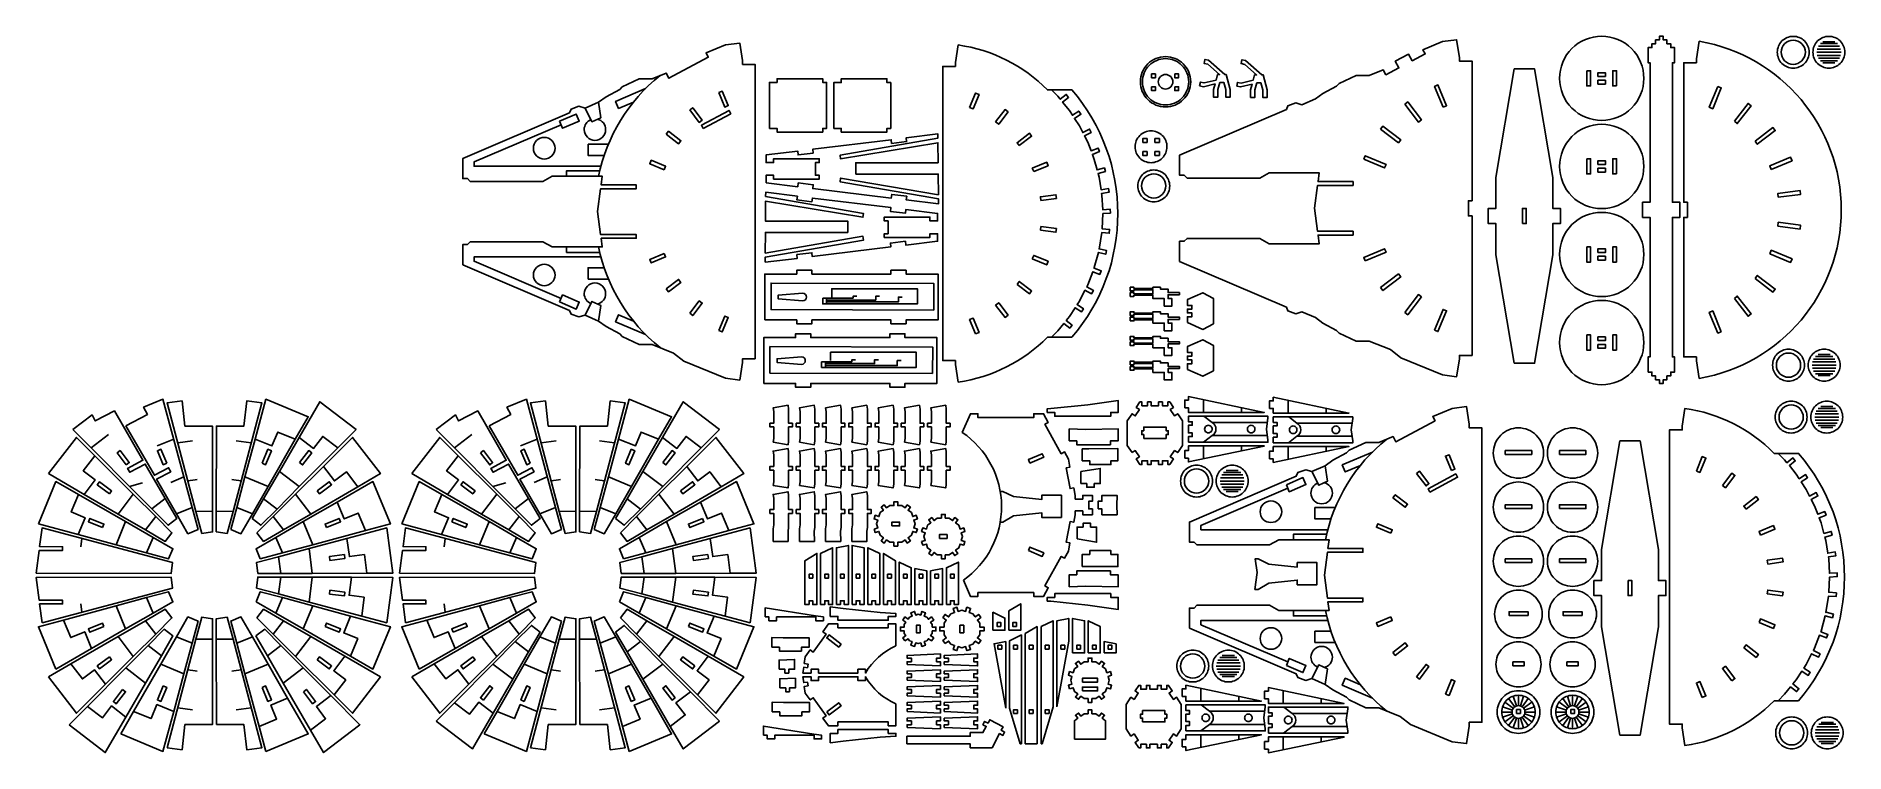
# Model space of a CAD drawing. Extents: x -2059 to 808, y -700 to 435.
import ezdxf

# ---------------------------------------------------------------- set-up
doc = ezdxf.new("R2010")
doc.units = 0
doc.header["$MEASUREMENT"] = 0
doc.layers.add('CUT', color=18, linetype='CONTINUOUS')
doc.layers.add('ENGRAVE', color=1, linetype='CONTINUOUS')

msp = doc.modelspace()

# ---------------------------------------------------------------- linework, layer by layer
at = {"layer": 'CUT'}
for points in [[(422.3, 435.1, 0.414214), (355.5, 368.3, 0.414214), (422.3, 301.6, 0.414214), (489.1, 368.3, 0.414214)], [(725.9, 434.9, 0.414214), (700.7, 409.7, 0.414214), (725.9, 384.4, 0.414214), (751.2, 409.7, 0.414214)], [(782.4, 434.9, 0.414214), (757.2, 409.7, 0.414214), (782.4, 384.4, 0.414214), (807.7, 409.7, 0.414214)], [(-417.6, -41.9), (-456.2, -41.9, -0.163707), (-597.7, -112.9), (-602.1, -85), (-602.1, -79), (-622.3, -79), (-622.3, 387.3), (-602.1, 387.3), (-602.1, 393.3), (-597.7, 421.2, -0.163804), (-456.2, 350.1), (-417.6, 350.1, -0.371837)], [(-269.1, 402.8, 0.414214), (-308.9, 362.9, 0.414214), (-269.1, 323, 0.414214), (-229.2, 362.9, 0.414214)], [(576.9, -107.1), (572.5, -79.2), (572.5, -73.2), (552.3, -73.2), (552.3, 148), (558.3, 148), (558.3, 172), (552.3, 172), (552.3, 393.1), (572.5, 393.1), (572.5, 399.1), (576.9, 427, -0.843117)], [(725.9, 428.9, 0.414214), (706.7, 409.7, 0.414214), (725.9, 390.5, 0.414214), (745.1, 409.7, 0.414214)], [(422.3, 295.6, 0.414214), (355.5, 228.8, 0.414214), (422.3, 162, 0.414214), (489.1, 228.8, 0.414214)], [(-1254, 274.8, 0.414214), (-1271.1, 257.6, 0.414214), (-1254, 240.5, 0.414214), (-1236.8, 257.6, 0.414214)], [(-292.1, 285.2, 0.414214), (-317.3, 259.9, 0.414214), (-292.1, 234.7, 0.414214), (-266.8, 259.9, 0.414214)], [(-287.8, 223.1, 0.414214), (-313, 197.9, 0.414214), (-287.8, 172.6, 0.414214), (-262.5, 197.9, 0.414214)], [(-287.8, 217.1, 0.414214), (-307, 197.9, 0.414214), (-287.8, 178.7, 0.414214), (-268.6, 197.9, 0.414214)], [(422.3, 156, 0.414214), (355.5, 89.3, 0.414214), (422.3, 22.5, 0.414214), (489.1, 89.3, 0.414214)], [(-1254, 39.6, -0.414214), (-1271.1, 56.7, -0.414214), (-1254, 73.8, -0.414214), (-1236.8, 56.7, -0.414214)], [(422.3, 16.5, 0.414214), (355.5, -50.3, 0.414214), (422.3, -117.1, 0.414214), (489.1, -50.3, 0.414214)], [(718.4, -60.9, 0.414214), (693.2, -86.1, 0.414214), (718.4, -111.4, 0.414214), (743.7, -86.1, 0.414214)], [(718.4, -66.9, 0.414214), (699.2, -86.1, 0.414214), (718.4, -105.3, 0.414214), (737.6, -86.1, 0.414214)], [(774.9, -60.9, 0.414214), (749.7, -86.1, 0.414214), (774.9, -111.4, 0.414214), (800.2, -86.1, 0.414214)], [(722.6, -143.2, 0.414214), (697.3, -168.4, 0.414214), (722.6, -193.7, 0.414214), (747.8, -168.4, 0.414214)], [(779.1, -143.2, 0.414214), (753.8, -168.4, 0.414214), (779.1, -193.7, 0.414214), (804.3, -168.4, 0.414214)], [(-589.5, -427, 0.524056), (-591.3, -192.7), (-578.5, -163.2), (-566.5, -163.2), (-566.5, -169.2), (-477.9, -169.2), (-477.9, -163.2), (-462.4, -163.2), (-454.9, -176.8), (-460.2, -179.7), (-434.5, -226.6), (-429.2, -223.7), (-423, -235), (-420.6, -247.8), (-426.5, -248.9), (-420.4, -281.8), (-414.5, -280.7), (-412.2, -292.5), (-412.2, -298.5), (-400.2, -298.5), (-400.2, -292.5), (-384.9, -292.5), (-384.9, -301.9), (-390.9, -301.9), (-390.9, -313.9), (-384.9, -313.9), (-384.9, -323.2), (-400.2, -323.2), (-400.2, -317.2), (-412.2, -317.2), (-412.2, -323.2), (-414.5, -335), (-420.4, -333.9), (-426.5, -366.8), (-420.6, -367.9), (-423, -380.7), (-429.2, -392), (-434.5, -389.1), (-460.2, -436), (-454.9, -438.9), (-462.4, -452.5), (-477.9, -452.5), (-477.9, -446.5), (-566.5, -446.5), (-566.5, -452.5), (-578.5, -452.5)], [(734.3, -617.9), (695.8, -617.9, -0.163707), (554.3, -688.9), (549.9, -661), (549.9, -655), (529.7, -655), (529.7, -188.7), (549.9, -188.7), (549.9, -182.7), (554.3, -154.8, -0.163804), (695.8, -225.9), (734.3, -225.9, -0.371837)], [(722.6, -149.2, 0.414214), (703.4, -168.4, 0.414214), (722.6, -187.6, 0.414214), (741.8, -168.4, 0.414214)], [(290.4, -185.5, 0.414214), (250.5, -225.4, 0.414214), (290.4, -265.2, 0.414214), (330.3, -225.4, 0.414214)], [(376.1, -185.5, 0.414214), (336.3, -225.4, 0.414214), (376.1, -265.2, 0.414214), (416, -225.4, 0.414214)], [(-219.9, -244.6, 0.414214), (-245.2, -269.8, 0.414214), (-219.9, -295.1, 0.414214), (-194.7, -269.8, 0.414214)], [(-219.9, -250.6, 0.414214), (-239.2, -269.8, 0.414214), (-219.9, -289, 0.414214), (-200.7, -269.8, 0.414214)], [(-163.4, -244.6, 0.414214), (-188.7, -269.8, 0.414214), (-163.4, -295.1, 0.414214), (-138.2, -269.8, 0.414214)], [(290.4, -271.2, 0.414214), (250.5, -311.1, 0.414214), (290.4, -351, 0.414214), (330.3, -311.1, 0.414214)], [(376.1, -271.2, 0.414214), (336.3, -311.1, 0.414214), (376.1, -351, 0.414214), (416, -311.1, 0.414214)], [(-102, -301.2, 0.414214), (-119.1, -318.4, 0.414214), (-102, -335.5, 0.414214), (-84.8, -318.4, 0.414214)], [(290.4, -357, 0.414214), (250.5, -396.8, 0.414214), (290.4, -436.7, 0.414214), (330.3, -396.8, 0.414214)], [(376.1, -357, 0.414214), (336.3, -396.8, 0.414214), (376.1, -436.7, 0.414214), (416, -396.8, 0.414214)], [(290.4, -442.7, 0.414214), (252.6, -480.5, 0.414214), (290.4, -518.4, 0.414214), (328.2, -480.5, 0.414214)], [(376.1, -442.7, 0.414214), (338.3, -480.5, 0.414214), (376.1, -518.4, 0.414214), (414, -480.5, 0.414214)], [(-696.6, -531, 0.155211), (-744.8, -574), (-744.8, -568), (-756.8, -568), (-756.8, -574), (-819, -574), (-819, -568), (-831, -568), (-831, -574), (-844, -574), (-842.6, -564.8), (-836.7, -565.7), (-835.8, -559.8), (-841.7, -558.9), (-840.1, -548.3), (-832.3, -537.3), (-827.4, -540.7), (-807.3, -512.2), (-812.3, -508.7), (-803.6, -496.3), (-788.5, -496.3), (-788.5, -502.3), (-708.6, -502.3), (-708.6, -496.3), (-696.6, -496.3)], [(-102, -536.4, -0.414214), (-119.1, -519.3, -0.414214), (-102, -502.2, -0.414214), (-84.8, -519.3, -0.414214)], [(-226, -537.7, 0.414214), (-251.2, -563, 0.414214), (-226, -588.2, 0.414214), (-200.7, -563, 0.414214)], [(-226, -543.8, 0.414214), (-245.2, -563, 0.414214), (-226, -582.2, 0.414214), (-206.8, -563, 0.414214)], [(-169.5, -537.7, 0.414214), (-194.7, -563, 0.414214), (-169.5, -588.2, 0.414214), (-144.2, -563, 0.414214)], [(290.4, -524.4, 0.414214), (254.6, -560.2, 0.414214), (290.4, -596, 0.414214), (326.2, -560.2, 0.414214)], [(376.1, -524.4, 0.414214), (340.3, -560.2, 0.414214), (376.1, -596, 0.414214), (411.9, -560.2, 0.414214)], [(-696.6, -623, -0.155211), (-744.8, -580), (-744.8, -586), (-756.8, -586), (-756.8, -580), (-819, -580), (-819, -586), (-831, -586), (-831, -580), (-844, -580), (-842.6, -589.2), (-836.7, -588.3), (-835.8, -594.2), (-841.7, -595.1), (-840.1, -605.7), (-832.3, -616.7), (-827.4, -613.2), (-807.3, -641.8), (-812.3, -645.3), (-803.6, -657.6), (-788.5, -657.6), (-788.5, -651.6), (-708.6, -651.6), (-708.6, -657.6), (-696.6, -657.6)], [(290.4, -602, 0.414214), (256.6, -635.8, 0.414214), (290.4, -669.6, 0.414214), (324.2, -635.8, 0.414214)], [(376.1, -602, 0.414214), (342.3, -635.8, 0.414214), (376.1, -669.6, 0.414214), (409.9, -635.8, 0.414214)], [(723.4, -643.6, 0.414214), (698.1, -668.8, 0.414214), (723.4, -694.1, 0.414214), (748.6, -668.8, 0.414214)], [(723.4, -649.6, 0.414214), (704.2, -668.8, 0.414214), (723.4, -688, 0.414214), (742.6, -668.8, 0.414214)], [(779.9, -643.6, 0.414214), (754.6, -668.8, 0.414214), (779.9, -694.1, 0.414214), (805.1, -668.8, 0.414214)]]:
    msp.add_lwpolyline(points, format="xyb", close=True, dxfattribs=at)
for points in [[(495.8, -97.2), (501.8, -97.2), (501.8, -103.2), (507.8, -103.2), (507.8, -109.2), (513.8, -109.2), (513.8, -115.2), (519.8, -115.2), (519.8, -109.2), (525.8, -109.2), (525.8, -103.2), (531.8, -103.2), (531.8, -97.2), (537.8, -97.2), (537.8, -73.2), (534.3, -73.2), (534.3, 148), (546.3, 148), (546.3, 172), (534.3, 172), (534.3, 393.1), (537.8, 393.1), (537.8, 417.1), (531.8, 417.1), (531.8, 423.1), (525.8, 423.1), (525.8, 429.1), (519.8, 429.1), (519.8, 435.1), (513.8, 435.1), (513.8, 429.1), (507.8, 429.1), (507.8, 423.1), (501.8, 423.1), (501.8, 417.1), (495.8, 417.1), (495.8, 393.1), (499.1, 393.1), (499.1, 172), (487.1, 172), (487.1, 148), (499.1, 148), (499.1, -73.2), (495.8, -73.2)], [(-1383.1, 73), (-1214, 0.7), (-1211.4, -5.3), (-1198.9, -9.8), (-1189.3, -6.9), (-1167.9, -16.2), (-1156, -24.8), (-1134.3, -36.3), (-1130.2, -40.5), (-1103.5, -53.2), (-1082.8, -53.2), (-1049.2, -66.9), (-1032.6, -79.6), (-966.7, -106.9), (-944, -109.9), (-939.6, -82), (-939.6, -76), (-919.6, -76), (-919.6, 390.4), (-939.6, 390.4), (-939.6, 396.4), (-944, 424.2), (-966.7, 421.2), (-997.5, 408.5), (-993.9, 401.8), (-1056.2, 368.6), (-1060.5, 376.6), (-1082.8, 367.5), (-1103.5, 367.5), (-1130.2, 354.9), (-1134.3, 350.7), (-1156, 339.2), (-1167.9, 330.5), (-1189.3, 321.2), (-1198.9, 324.2), (-1211.4, 319.6), (-1214, 313.7), (-1383.1, 241.3), (-1383.1, 209.4), (-1375.8, 209.4), (-1371.3, 205), (-1256.2, 205), (-1241.4, 213.3), (-1161.9, 213.3), (-1163.7, 199.5), (-1108.2, 199.5), (-1108.2, 193.5), (-1164.5, 193.5), (-1169.3, 157.2), (-1164.5, 120.8), (-1108.2, 120.8), (-1108.2, 114.9), (-1163.7, 114.9), (-1161.9, 101.1), (-1241.4, 101.1), (-1256.2, 109.3), (-1371.3, 109.3), (-1375.8, 104.9), (-1383.1, 104.9)], [(-246.7, 78.2), (-246.7, 110.1), (-239.3, 110.1), (-234.9, 114.6), (-119.7, 114.6), (-104.9, 106.3), (-25.5, 106.3), (-27.3, 120), (28.3, 120), (28.3, 126), (-28.1, 126), (-32.8, 162.4), (-28.1, 198.7), (28.3, 198.7), (28.3, 204.7), (-27.3, 204.7), (-25.5, 218.5), (-104.9, 218.5), (-119.7, 210.2), (-234.9, 210.2), (-239.3, 214.7), (-246.7, 214.7), (-246.7, 246.6), (-77.5, 318.9), (-75, 324.9), (-62.5, 329.4), (-52.9, 326.5), (-31.5, 335.7), (-19.5, 344.4), (2.1, 355.9), (6.3, 360.1), (33, 372.7), (53.6, 372.7), (76, 381.8), (80.2, 373.9), (100.8, 384.8), (95.1, 395.4), (116.3, 406.6), (122, 396.1), (142.5, 407), (139, 413.7), (169.8, 426.5), (192.4, 429.4), (196.8, 401.6), (196.8, 395.6), (216.9, 395.6), (216.9, 174.4), (210.9, 174.4), (210.9, 150.4), (216.9, 150.4), (216.9, -70.8), (196.8, -70.8), (196.8, -76.8), (192.4, -104.6), (169.8, -101.7), (103.8, -74.3), (87.3, -61.6), (53.6, -47.9), (33, -47.9), (6.3, -35.3), (2.1, -31.1), (-19.5, -19.6), (-31.5, -10.9), (-52.9, -1.7), (-62.5, -4.6), (-75, -0.1), (-77.5, 5.9)], [(-291.1, 375.4), (-291.1, 369.4), (-285, 369.4), (-285, 375.4)], [(-254.6, 375.4), (-248.3, 375.4), (-248.3, 369.4), (-254.6, 369.4)], [(-215, 356.3), (-209.1, 355.1), (-190.6, 359.5), (-193.1, 350.6), (-193.1, 338.6), (-186, 338.6), (-186, 350.6), (-183, 361.5), (-176.6, 361.5), (-173.6, 350.6), (-173.6, 338.6), (-166.5, 338.6), (-166.5, 350.6), (-173, 374.2), (-175.3, 374.2), (-200.8, 397.1), (-206.7, 398.3), (-208, 392.1), (-202.1, 390.9), (-183.5, 374.2), (-186.6, 374.2), (-188.9, 365.6), (-207.9, 361.1), (-213.8, 362.3)], [(-156.3, 355.9), (-155.1, 361.9), (-149.2, 360.7), (-130.2, 365.2), (-127.9, 373.8), (-124.8, 373.8), (-143.4, 390.5), (-149.2, 391.7), (-148, 397.9), (-142.1, 396.7), (-116.6, 373.8), (-114.3, 373.8), (-107.8, 350.2), (-107.8, 338.2), (-114.9, 338.2), (-114.9, 350.2), (-117.9, 361.1), (-124.3, 361.1), (-127.3, 350.2), (-127.3, 338.2), (-134.4, 338.2), (-134.4, 350.2), (-131.9, 359.1), (-150.4, 354.7)], [(283.6, -83.1), (254.6, 88.9), (254.6, 138.1), (242.6, 138.1), (242.6, 162.1), (254.6, 162.1), (254.6, 211.3), (283.6, 383.3), (315.8, 383.3), (344.8, 211.3), (344.8, 162.1), (356.8, 162.1), (356.8, 138.1), (344.8, 138.1), (344.8, 88.9), (315.8, -83.1)], [(398.7, 380.3), (398.7, 356.3), (404.7, 356.3), (404.7, 380.3)], [(416.3, 371.3), (416.3, 377.3), (428.3, 377.3), (428.3, 371.3)], [(445.9, 356.3), (445.9, 380.3), (439.9, 380.3), (439.9, 356.3)], [(-977.3, 345.7), (-967.8, 322.9), (-962.3, 325.2), (-971.7, 348)], [(-896.9, 289.1), (-884.9, 289.1), (-884.9, 283.1), (-812.5, 283.1), (-812.5, 289.1), (-806.5, 289.1), (-806.5, 361.8), (-812.5, 361.8), (-812.5, 367.8), (-884.9, 367.8), (-884.9, 361.8), (-896.9, 361.8)], [(-795.1, 289.1), (-783.1, 289.1), (-783.1, 283.1), (-710.7, 283.1), (-710.7, 289.1), (-704.7, 289.1), (-704.7, 361.7), (-710.7, 361.7), (-710.7, 367.7), (-783.1, 367.7), (-783.1, 361.7), (-795.1, 361.7)], [(-579.6, 322.1), (-574.1, 319.8), (-564.6, 342.6), (-570.2, 344.9)], [(-291.1, 354.9), (-285, 354.9), (-285, 348.9), (-291.1, 348.9)], [(-254.6, 354.9), (-248.3, 354.9), (-248.3, 348.9), (-254.6, 348.9)], [(170.9, 322.5), (157.3, 355.5), (162.8, 357.8), (176.5, 324.8)], [(416.3, 365.3), (416.3, 359.3), (428.3, 359.3), (428.3, 365.3)], [(606.4, 355.4), (592.7, 322.4), (598.3, 320.1), (611.9, 353.1)], [(-1023.3, 318.2), (-1008.2, 298.6), (-1003.5, 302.3), (-1018.5, 321.8)], [(-1001.9, 288.8), (-958.2, 312.1), (-961, 317.4), (-1004.7, 294.1)], [(-538.4, 299.2), (-533.6, 295.6), (-518.6, 315.2), (-523.4, 318.8)], [(110.2, 327.4), (114.9, 331), (136.6, 302.7), (131.9, 299.1)], [(632.6, 300.3), (654.3, 328.6), (659, 324.9), (637.3, 296.7)], [(71.9, 288), (75.6, 292.8), (103.8, 271.1), (100.2, 266.3)], [(665.4, 268.6), (693.6, 290.3), (697.3, 285.6), (669, 263.9)], [(-1060.6, 279.8), (-1041, 264.7), (-1037.4, 269.5), (-1056.9, 284.5)], [(-902.4, 202.7), (-852.1, 196.6), (-851.4, 202.5), (-827.5, 199.6), (-828.3, 193.7), (-703.9, 178.5), (-703.1, 184.5), (-679.3, 181.5), (-680, 175.6), (-629.1, 169.4), (-629.1, 177.6), (-785.1, 204.5), (-784.1, 210.4), (-629.2, 183.9), (-629.4, 216.6), (-760, 216.6), (-760.2, 234.6), (-629.6, 234.6), (-629.8, 266.2), (-784.1, 240.7), (-785.1, 246.6), (-629.9, 273.6), (-629.9, 280.2), (-680.2, 274.1), (-679.5, 268.1), (-703.3, 265.2), (-704, 271.1), (-828.4, 255.9), (-827.7, 250), (-851.5, 247.1), (-852.2, 253), (-902.4, 246.9), (-902.4, 234.9), (-890.4, 234.9), (-890.4, 240.9), (-818, 240.9), (-818, 234.9), (-824, 234.9), (-824, 214.7), (-818, 214.7), (-818, 208.7), (-890.4, 208.7), (-890.4, 214.7), (-902.4, 214.7)], [(-500.9, 261.7), (-504.5, 266.4), (-484.9, 281.5), (-481.3, 276.7)], [(-305.3, 266.9), (-305.3, 272.9), (-298.3, 272.9), (-298.3, 266.9)], [(-285.9, 266.9), (-285.9, 272.9), (-278.8, 272.9), (-278.8, 266.9)], [(-1063.9, 223.5), (-1086.7, 233), (-1084.4, 238.5), (-1061.6, 229.1)], [(-478, 220.5), (-455.2, 229.9), (-457.5, 235.5), (-480.3, 226)], [(-305.3, 252.3), (-305.3, 246.3), (-298.3, 246.3), (-298.3, 252.3)], [(-278.8, 246.3), (-278.8, 252.3), (-285.9, 252.3), (-285.9, 246.3)], [(45.1, 240.1), (47.4, 245.6), (80.4, 232), (78.1, 226.4)], [(398.7, 240.8), (398.7, 216.8), (404.7, 216.8), (404.7, 240.8)], [(416.3, 231.8), (416.3, 237.8), (428.3, 237.8), (428.3, 231.8)], [(445.9, 216.8), (445.9, 240.8), (439.9, 240.8), (439.9, 216.8)], [(691.1, 224), (688.8, 229.6), (721.8, 243.2), (724.1, 237.7)], [(416.3, 225.8), (428.3, 225.8), (428.3, 219.8), (416.3, 219.8)], [(-903.8, 76.9), (-903.7, 85.1), (-747.7, 112.1), (-748.7, 118), (-903.7, 91.4), (-903.4, 124.1), (-772.8, 124.1), (-772.7, 142.1), (-903.3, 142.1), (-903, 173.8), (-748.7, 148.2), (-747.7, 154.1), (-903, 181.2), (-902.9, 187.8), (-852.7, 181.6), (-853.4, 175.7), (-829.6, 172.7), (-828.8, 178.7), (-704.4, 163.5), (-705.2, 157.5), (-681.4, 154.6), (-680.6, 160.6), (-630.5, 154.4), (-630.5, 142.5), (-642.5, 142.5), (-642.5, 148.5), (-714.9, 148.5), (-714.9, 142.5), (-708.9, 142.5), (-708.9, 122.2), (-714.9, 122.2), (-714.9, 116.2), (-642.5, 116.2), (-642.5, 122.2), (-630.5, 122.2), (-630.5, 110.2), (-680.8, 104.1), (-681.5, 110.1), (-705.3, 107.2), (-704.6, 101.2), (-829, 86), (-829.7, 92), (-853.5, 89.1), (-852.8, 83.1)], [(-466.5, 174.7), (-467.3, 180.7), (-442.9, 183.9), (-442.1, 178)], [(702.2, 179.8), (701.4, 185.7), (736.7, 190.4), (737.5, 184.4)], [(296.7, 138.1), (296.7, 162.1), (302.7, 162.1), (302.7, 138.1)], [(-467.3, 127.6), (-442.9, 124.4), (-442.1, 130.3), (-466.5, 133.5)], [(701.4, 134.2), (702.2, 140.2), (737.5, 135.5), (736.7, 129.6)], [(-1063.9, 90.8), (-1061.6, 85.3), (-1084.4, 75.9), (-1086.7, 81.4)], [(-480.3, 82.3), (-457.5, 72.8), (-455.2, 78.4), (-478, 87.8)], [(47.4, 79.2), (45.1, 84.7), (78.1, 98.4), (80.4, 92.8)], [(398.7, 101.3), (398.7, 77.3), (404.7, 77.3), (404.7, 101.3)], [(416.3, 92.3), (416.3, 98.3), (428.3, 98.3), (428.3, 92.3)], [(416.3, 86.3), (416.3, 80.3), (428.3, 80.3), (428.3, 86.3)], [(445.9, 77.3), (445.9, 101.3), (439.9, 101.3), (439.9, 77.3)], [(688.8, 90.4), (691.1, 95.9), (724.1, 82.3), (721.8, 76.7)], [(-904.3, -14.5), (-853.6, -14.5), (-853.6, -20.5), (-829.6, -20.5), (-829.6, -14.5), (-704.3, -14.5), (-704.3, -20.5), (-680.3, -20.5), (-680.3, -14.5), (-629.6, -14.5), (-629.6, 58.2), (-680.3, 58.2), (-680.3, 64.2), (-704.3, 64.2), (-704.3, 58.2), (-829.6, 58.2), (-829.6, 64.2), (-853.6, 64.2), (-853.6, 58.2), (-904.3, 58.2)], [(71.9, 36.8), (100.2, 58.5), (103.8, 53.7), (75.6, 32)], [(-1060.6, 34.6), (-1056.9, 29.8), (-1037.4, 44.9), (-1041, 49.6)], [(-504.5, 41.8), (-484.9, 26.8), (-481.3, 31.6), (-500.9, 46.6)], [(-325.1, 22.9), (-325.1, 28.9), (-319.1, 28.9), (-319.1, 26.9), (-289.1, 26.9), (-289.1, 33.4), (-319.1, 33.4), (-319.1, 31.4), (-325.1, 31.4), (-325.1, 37.4), (-319.1, 37.4), (-319.1, 35.4), (-289.1, 35.4), (-289.1, 37.4), (-277.1, 37.4), (-277.1, 34.4), (-265.1, 34.4), (-265.1, 28.9), (-247.1, 28.9), (-247.1, 25.4), (-265.1, 25.4), (-265.1, 19.4), (-259.1, 19.4), (-259.1, 7.4), (-271.1, 7.4), (-271.1, 19.4), (-289.1, 19.4), (-289.1, 24.9), (-319.1, 24.9), (-319.1, 22.9)], [(665.4, 51.3), (669, 56.1), (697.3, 34.4), (693.6, 29.6)], [(-1023.3, -3.8), (-1018.5, -7.5), (-1003.5, 12.1), (-1008.2, 15.7)], [(-538.4, 9), (-523.4, -10.5), (-518.6, -6.9), (-533.6, 12.7)], [(-234.3, -18.6), (-210, -29.4), (-193.1, -20.5), (-193.1, 19.6), (-210, 28.5), (-234.3, 17.7), (-234.3, 8.6), (-227.2, 8.6), (-227.2, 2.6), (-234.3, 2.6), (-234.3, -3.4), (-227.2, -3.4), (-227.2, -9.4), (-234.3, -9.4)], [(110.2, -2.6), (131.9, 25.7), (136.6, 22.1), (114.9, -6.2)], [(157.3, -30.7), (170.9, 2.3), (176.5, 0), (162.8, -33)], [(632.6, 19.6), (637.3, 23.3), (659, -5), (654.3, -8.6)], [(-977.3, -31.3), (-967.8, -8.5), (-962.3, -10.8), (-971.7, -33.6)], [(-570.2, -36.6), (-564.6, -34.3), (-574.1, -11.6), (-579.6, -13.9)], [(-325.1, -16.1), (-319.1, -16.1), (-319.1, -14.1), (-289.1, -14.1), (-289.1, -19.6), (-271.1, -19.6), (-271.1, -31.6), (-259.1, -31.6), (-259.1, -19.6), (-265.1, -19.6), (-265.1, -13.6), (-247.1, -13.6), (-247.1, -10.1), (-265.1, -10.1), (-265.1, -4.6), (-277.1, -4.6), (-277.1, -1.6), (-289.1, -1.6), (-289.1, -3.6), (-319.1, -3.6), (-319.1, -1.6), (-325.1, -1.6), (-325.1, -7.6), (-319.1, -7.6), (-319.1, -5.6), (-289.1, -5.6), (-289.1, -12.1), (-319.1, -12.1), (-319.1, -10.1), (-325.1, -10.1)], [(611.9, -33.1), (598.3, -0.2), (592.7, -2.5), (606.4, -35.4)], [(-906.1, -115.2), (-855.4, -115.2), (-855.4, -121.2), (-831.4, -121.2), (-831.4, -115.2), (-706.1, -115.2), (-706.1, -121.2), (-682.1, -121.2), (-682.1, -115.2), (-631.4, -115.2), (-631.4, -42.5), (-682.1, -42.5), (-682.1, -36.5), (-706.1, -36.5), (-706.1, -42.5), (-831.4, -42.5), (-831.4, -36.5), (-855.4, -36.5), (-855.4, -42.5), (-906.1, -42.5)], [(-325.1, -49.1), (-325.1, -55.1), (-319.1, -55.1), (-319.1, -53.1), (-289.1, -53.1), (-289.1, -58.6), (-271.1, -58.6), (-271.1, -70.6), (-259.1, -70.6), (-259.1, -58.6), (-265.1, -58.6), (-265.1, -52.6), (-247.1, -52.6), (-247.1, -49.1), (-265.1, -49.1), (-265.1, -43.6), (-277.1, -43.6), (-277.1, -40.6), (-289.1, -40.6), (-289.1, -42.6), (-319.1, -42.6), (-319.1, -40.6), (-325.1, -40.6), (-325.1, -46.6), (-319.1, -46.6), (-319.1, -44.6), (-289.1, -44.6), (-289.1, -51.1), (-319.1, -51.1), (-319.1, -49.1)], [(-234.3, -93.1), (-210, -103.8), (-193.1, -95), (-193.1, -54.8), (-210, -46), (-234.3, -56.7), (-234.3, -65.9), (-227.2, -65.9), (-227.2, -71.9), (-234.3, -71.9), (-234.3, -77.9), (-227.2, -77.9), (-227.2, -83.9), (-234.3, -83.9)], [(398.7, -38.3), (398.7, -62.3), (404.7, -62.3), (404.7, -38.3)], [(416.3, -47.3), (416.3, -41.3), (428.3, -41.3), (428.3, -47.3)], [(416.3, -53.3), (416.3, -59.3), (428.3, -59.3), (428.3, -53.3)], [(445.9, -62.3), (445.9, -38.3), (439.9, -38.3), (439.9, -62.3)], [(-325.1, -88.1), (-325.1, -94.1), (-319.1, -94.1), (-319.1, -92.1), (-289.1, -92.1), (-289.1, -97.6), (-271.1, -97.6), (-271.1, -109.6), (-259.1, -109.6), (-259.1, -97.6), (-265.1, -97.6), (-265.1, -91.6), (-247.1, -91.6), (-247.1, -88.1), (-265.1, -88.1), (-265.1, -82.6), (-277.1, -82.6), (-277.1, -79.6), (-289.1, -79.6), (-289.1, -81.6), (-319.1, -81.6), (-319.1, -79.6), (-325.1, -79.6), (-325.1, -85.6), (-319.1, -85.6), (-319.1, -83.6), (-289.1, -83.6), (-289.1, -90.1), (-319.1, -90.1), (-319.1, -88.1)], [(-1917, -182.4), (-1871.9, -260.7), (-1849.4, -248.7), (-1846.1, -255), (-1868.4, -266.9), (-1836.7, -321.9), (-1818.7, -353.3), (-1802.6, -346.6), (-1812, -311.7), (-1858.3, -140.2), (-1889.1, -152.9), (-1883.1, -164.3)], [(-1796.9, -352.7), (-1806.2, -317.8), (-1851.8, -146), (-1828.1, -142.9), (-1823.5, -182.6), (-1779.9, -182.6), (-1779.6, -317.7), (-1779.6, -350.4)], [(-1773.9, -350.4), (-1773.8, -317.7), (-1773.5, -182.6), (-1729.9, -182.6), (-1725.4, -142.9), (-1701.6, -146), (-1747.3, -317.8), (-1756.6, -352.7)], [(-1750.8, -346.6), (-1734.7, -353.3), (-1716.6, -321.8), (-1691.7, -278.4), (-1648.6, -203.5), (-1628.1, -167.9), (-1695.1, -140.2), (-1712.1, -203.2), (-1728.3, -263.3), (-1741.4, -311.6)], [(-1341, -182.4), (-1295.9, -260.7), (-1273.4, -248.7), (-1270.1, -255), (-1292.4, -266.9), (-1260.7, -321.9), (-1242.7, -353.3), (-1226.6, -346.6), (-1236, -311.7), (-1282.3, -140.2), (-1313.1, -152.9), (-1307.1, -164.3)], [(-1220.9, -352.7), (-1203.6, -350.4), (-1203.6, -317.7), (-1203.9, -182.6), (-1247.5, -182.6), (-1252.1, -142.9), (-1275.8, -146), (-1230.2, -317.8)], [(-1197.9, -350.4), (-1180.6, -352.7), (-1171.3, -317.8), (-1125.6, -146), (-1149.4, -142.9), (-1153.9, -182.6), (-1197.5, -182.6), (-1197.8, -317.7)], [(-1174.8, -346.6), (-1158.7, -353.3), (-1140.6, -321.8), (-1115.7, -278.4), (-1072.6, -203.5), (-1052.1, -167.9), (-1119.1, -140.2), (-1136.1, -203.2), (-1152.3, -263.3), (-1165.4, -311.6)], [(-456.6, -161.1), (-456.6, -155.3), (-451, -154.9), (-392.3, -148.8), (-344, -142.2), (-344, -161.1), (-356, -161.1), (-356, -167.1), (-444.6, -167.1), (-444.6, -161.1)], [(-238.7, -153.6), (-238.7, -141.6), (-232.7, -141.6), (-232.7, -135.9), (-112.7, -161), (-112.7, -161.1), (-232.7, -161), (-232.7, -153.6)], [(-104.3, -154.7), (-104.3, -142.7), (-98.3, -142.7), (-98.3, -137), (21.7, -162), (21.7, -162.1), (-98.3, -162.1), (-98.3, -154.7)], [(-2001.2, -188.3), (-1876, -314), (-1850.3, -339.8), (-1836.5, -329.2), (-1854.7, -297.7), (-1886.5, -242.9), (-1911.1, -255.9), (-1914.5, -249.7), (-1890.1, -236.8), (-1935.4, -158.6), (-1965.7, -174.6), (-1970.8, -164.9)], [(-1717, -329.2), (-1703.1, -339.8), (-1677.5, -314.1), (-1642.2, -278.6), (-1581.2, -217.4), (-1552.2, -188.3), (-1609.7, -144.2), (-1642.4, -200.7), (-1673.6, -254.5), (-1698.7, -297.8)], [(-1425.2, -188.3), (-1300, -314), (-1274.3, -339.8), (-1260.5, -329.2), (-1278.7, -297.7), (-1310.5, -242.9), (-1335.1, -255.9), (-1338.5, -249.7), (-1314.1, -236.8), (-1359.4, -158.6), (-1389.7, -174.6), (-1394.8, -164.9)], [(-1141, -329.2), (-1127.1, -339.8), (-1101.5, -314.1), (-1066.2, -278.6), (-1005.2, -217.4), (-976.2, -188.3), (-1033.7, -144.2), (-1066.4, -200.7), (-1097.6, -254.5), (-1122.7, -297.8)], [(-891.2, -208.2), (-890.2, -202.3), (-890.2, -184.1), (-896.2, -184.1), (-896.2, -178.1), (-890.2, -178.1), (-890.2, -159.8), (-891.2, -153.9), (-867.5, -149.8), (-866.5, -155.7), (-866.5, -178.1), (-860.5, -178.1), (-860.5, -184.1), (-866.5, -184.1), (-866.5, -206.4), (-867.5, -212.3)], [(-849.5, -208.2), (-825.9, -212.3), (-824.9, -206.4), (-824.9, -184.1), (-818.9, -184.1), (-818.9, -178.1), (-824.9, -178.1), (-824.9, -155.7), (-825.9, -149.8), (-849.5, -153.9), (-848.5, -159.8), (-848.5, -178.1), (-854.5, -178.1), (-854.5, -184.1), (-848.5, -184.1), (-848.5, -202.3)], [(-807.9, -208.2), (-806.9, -202.3), (-806.9, -184.1), (-812.9, -184.1), (-812.9, -178.1), (-806.9, -178.1), (-806.9, -159.8), (-807.9, -153.9), (-784.2, -149.8), (-783.2, -155.7), (-783.2, -178.1), (-777.2, -178.1), (-777.2, -184.1), (-783.2, -184.1), (-783.2, -206.4), (-784.2, -212.3)], [(-766.2, -208.2), (-742.6, -212.3), (-741.6, -206.4), (-741.6, -184.1), (-735.6, -184.1), (-735.6, -178.1), (-741.6, -178.1), (-741.6, -155.7), (-742.6, -149.8), (-766.2, -153.9), (-765.2, -159.8), (-765.2, -178.1), (-771.2, -178.1), (-771.2, -184.1), (-765.2, -184.1), (-765.2, -202.3)], [(-724.6, -208.2), (-700.9, -212.3), (-699.9, -206.4), (-699.9, -184.1), (-693.9, -184.1), (-693.9, -178.1), (-699.9, -178.1), (-699.9, -155.7), (-700.9, -149.8), (-724.6, -153.9), (-723.6, -159.8), (-723.6, -178.1), (-729.6, -178.1), (-729.6, -184.1), (-723.6, -184.1), (-723.6, -202.3)], [(-682.9, -208.2), (-659.3, -212.3), (-658.3, -206.4), (-658.3, -184.1), (-652.3, -184.1), (-652.3, -178.1), (-658.3, -178.1), (-658.3, -155.7), (-659.3, -149.8), (-682.9, -153.9), (-681.9, -159.8), (-681.9, -178.1), (-687.9, -178.1), (-687.9, -184.1), (-681.9, -184.1), (-681.9, -202.3)], [(-641.3, -208.2), (-617.6, -212.3), (-616.6, -206.4), (-616.6, -184.1), (-610.6, -184.1), (-610.6, -178.1), (-616.6, -178.1), (-616.6, -155.7), (-617.6, -149.8), (-641.3, -153.9), (-640.3, -159.8), (-640.3, -178.1), (-646.3, -178.1), (-646.3, -184.1), (-640.3, -184.1), (-640.3, -202.3)], [(-322.1, -224.7), (-317.1, -221.4), (-310.5, -231.4), (-315.4, -234.7), (-309.6, -243.6), (-306.4, -243.6), (-306.4, -237.6), (-297.6, -237.6), (-297.6, -243.6), (-292, -243.6), (-292, -237.6), (-280, -237.6), (-280, -243.6), (-274, -243.6), (-274, -237.6), (-265.2, -237.6), (-265.2, -243.6), (-262.3, -243.6), (-256.5, -234.7), (-261.5, -231.4), (-254.8, -221.4), (-249.8, -224.7), (-242.2, -213.4), (-242.2, -174.6), (-249.8, -163.2), (-254.8, -166.5), (-261.5, -156.5), (-256.5, -153.2), (-262.3, -144.4), (-265.2, -144.4), (-265.2, -150.4), (-274, -150.4), (-274, -144.4), (-280, -144.4), (-280, -150.4), (-292, -150.4), (-292, -144.4), (-297.6, -144.4), (-297.6, -150.4), (-306.4, -150.4), (-306.4, -144.4), (-309.6, -144.4), (-315.4, -153.2), (-310.5, -156.5), (-317.1, -166.5), (-322.1, -163.2), (-329.7, -174.6), (-329.7, -213.4)], [(-232.7, -208.2), (-232.7, -199.4), (-226.7, -199.4), (-226.7, -193.4), (-232.7, -193.4), (-232.7, -181.4), (-226.7, -181.4), (-226.7, -175.8), (-232.7, -175.8), (-232.7, -167), (-106.7, -167), (-106.7, -169.8), (-109, -187.4), (-106.7, -205.1), (-106.7, -208.2)], [(-231.1, -503), (-231.1, -471.1), (-223.8, -471.1), (-219.3, -466.7), (-104.2, -466.7), (-89.4, -474.9), (-9.9, -474.9), (-11.7, -461.1), (43.8, -461.1), (43.8, -455.2), (-12.5, -455.2), (-17.3, -418.8), (-12.5, -382.5), (43.8, -382.5), (43.8, -376.5), (-11.7, -376.5), (-9.9, -362.7), (-89.4, -362.7), (-104.2, -371), (-219.3, -371), (-223.8, -366.6), (-231.1, -366.6), (-231.1, -334.7), (-62, -262.3), (-59.4, -256.4), (-46.9, -251.8), (-37.3, -254.8), (-15.9, -245.5), (-4, -236.8), (17.7, -225.3), (21.8, -221.1), (48.5, -208.5), (69.2, -208.5), (91.5, -199.4), (95.8, -207.4), (158.1, -174.2), (154.5, -167.5), (185.3, -154.8), (208, -151.8), (212.4, -179.6), (212.4, -185.6), (232.4, -185.6), (232.4, -652), (212.4, -652), (212.4, -658), (208, -685.9), (185.3, -682.9), (119.4, -655.6), (102.8, -642.9), (69.2, -629.2), (48.5, -629.2), (21.8, -616.5), (17.7, -612.3), (-4, -600.8), (-15.9, -592.2), (-37.3, -582.9), (-46.9, -585.8), (-59.4, -581.3), (-62, -575.3)], [(-98.3, -209.3), (-98.3, -200.5), (-92.3, -200.5), (-92.3, -194.5), (-98.3, -194.5), (-98.3, -182.5), (-92.3, -182.5), (-92.3, -176.9), (-98.3, -176.9), (-98.3, -168.1), (27.7, -168.1), (27.7, -170.9), (25.4, -188.5), (27.7, -206.1), (27.7, -209.3)], [(-2039.7, -258.1), (-1995.6, -200.7), (-1966.5, -229.7), (-1905.3, -290.6), (-1869.8, -326), (-1844.1, -351.6), (-1854.7, -365.4), (-1886.1, -347.2), (-1929.4, -322.1), (-1983.2, -290.9)], [(-1709.3, -351.6), (-1698.7, -365.4), (-1667.3, -347.2), (-1624, -322.1), (-1549.3, -278.8), (-1513.7, -258.1), (-1557.8, -200.7), (-1604.1, -246.8), (-1648.1, -290.6), (-1683.6, -326)], [(-1463.7, -258.1), (-1407.2, -290.9), (-1353.4, -322.1), (-1310.1, -347.2), (-1278.7, -365.4), (-1268.1, -351.6), (-1293.8, -326), (-1329.3, -290.6), (-1390.5, -229.7), (-1419.6, -200.7)], [(-1133.3, -351.6), (-1122.7, -365.4), (-1091.3, -347.2), (-1048, -322.1), (-973.3, -278.8), (-937.7, -258.1), (-981.8, -200.7), (-1028.1, -246.8), (-1072.1, -290.6), (-1107.6, -326)], [(-421.8, -206.2), (-421.8, -187.2), (-395.3, -187.9), (-344.4, -187), (-344.4, -206.2), (-356.4, -206.2), (-356.4, -212.2), (-409.8, -212.2), (-409.8, -206.2)], [(-303.6, -202.2), (-303.6, -196.2), (-306.9, -196.2), (-306.9, -190.2), (-303.6, -190.2), (-303.6, -184.2), (-268.3, -184.2), (-268.3, -190.2), (-264.9, -190.2), (-264.9, -196.2), (-268.3, -196.2), (-268.3, -202.2)], [(-1916.4, -244.2), (-1911.7, -240.6), (-1926.3, -221.5), (-1931, -225.2)], [(-1852.3, -241.6), (-1861.5, -219.4), (-1867, -221.7), (-1857.8, -243.9)], [(-1701.1, -241.6), (-1695.6, -243.9), (-1686.4, -221.7), (-1691.9, -219.4)], [(-1641.8, -240.6), (-1637, -244.2), (-1622.4, -225.2), (-1627.2, -221.5)], [(-1355, -225.2), (-1340.4, -244.2), (-1335.7, -240.6), (-1350.3, -221.5)], [(-1276.3, -241.6), (-1285.5, -219.4), (-1291, -221.7), (-1281.8, -243.9)], [(-1115.9, -219.4), (-1125.1, -241.6), (-1119.6, -243.9), (-1110.4, -221.7)], [(-1065.8, -240.6), (-1061, -244.2), (-1046.4, -225.2), (-1051.2, -221.5)], [(-891.2, -276.7), (-867.5, -280.8), (-866.5, -274.9), (-866.5, -252.6), (-860.5, -252.6), (-860.5, -246.6), (-866.5, -246.6), (-866.5, -224.2), (-867.5, -218.3), (-891.2, -222.4), (-890.2, -228.3), (-890.2, -246.6), (-896.2, -246.6), (-896.2, -252.6), (-890.2, -252.6), (-890.2, -270.8)], [(-849.5, -276.7), (-825.9, -280.8), (-824.9, -274.9), (-824.9, -252.6), (-818.9, -252.6), (-818.9, -246.6), (-824.9, -246.6), (-824.9, -224.2), (-825.9, -218.3), (-849.5, -222.4), (-848.5, -228.3), (-848.5, -246.6), (-854.5, -246.6), (-854.5, -252.6), (-848.5, -252.6), (-848.5, -270.8)], [(-807.9, -276.7), (-784.2, -280.8), (-783.2, -274.9), (-783.2, -252.6), (-777.2, -252.6), (-777.2, -246.6), (-783.2, -246.6), (-783.2, -224.2), (-784.2, -218.3), (-807.9, -222.4), (-806.9, -228.3), (-806.9, -246.6), (-812.9, -246.6), (-812.9, -252.6), (-806.9, -252.6), (-806.9, -270.8)], [(-766.2, -276.7), (-742.6, -280.8), (-741.6, -274.9), (-741.6, -252.6), (-735.6, -252.6), (-735.6, -246.6), (-741.6, -246.6), (-741.6, -224.2), (-742.6, -218.3), (-766.2, -222.4), (-765.2, -228.3), (-765.2, -246.6), (-771.2, -246.6), (-771.2, -252.6), (-765.2, -252.6), (-765.2, -270.8)], [(-724.6, -276.7), (-700.9, -280.8), (-699.9, -274.9), (-699.9, -252.6), (-693.9, -252.6), (-693.9, -246.6), (-699.9, -246.6), (-699.9, -224.2), (-700.9, -218.3), (-724.6, -222.4), (-723.6, -228.3), (-723.6, -246.6), (-729.6, -246.6), (-729.6, -252.6), (-723.6, -252.6), (-723.6, -270.8)], [(-682.9, -276.7), (-659.3, -280.8), (-658.3, -274.9), (-658.3, -252.6), (-652.3, -252.6), (-652.3, -246.6), (-658.3, -246.6), (-658.3, -224.2), (-659.3, -218.3), (-682.9, -222.4), (-681.9, -228.3), (-681.9, -246.6), (-687.9, -246.6), (-687.9, -252.6), (-681.9, -252.6), (-681.9, -270.8)], [(-641.3, -276.7), (-617.6, -280.8), (-616.6, -274.9), (-616.6, -252.6), (-610.6, -252.6), (-610.6, -246.6), (-616.6, -246.6), (-616.6, -224.2), (-617.6, -218.3), (-641.3, -222.4), (-640.3, -228.3), (-640.3, -246.6), (-646.3, -246.6), (-646.3, -252.6), (-640.3, -252.6), (-640.3, -270.8)], [(-484.1, -241.2), (-486.4, -235.7), (-464.4, -226.5), (-462.1, -232.1)], [(-401.1, -218.5), (-390.6, -218.8), (-344.7, -218.4), (-344.7, -237.7), (-355.6, -237.7), (-355.6, -243.7), (-389.1, -243.7), (-389.1, -237.7), (-401.1, -237.7)], [(-238.7, -233.6), (-232.7, -233.6), (-232.7, -239.4), (-112.7, -214.3), (-112.7, -214.2), (-232.7, -214.2), (-232.7, -221.6), (-238.7, -221.6)], [(-104.3, -234.7), (-98.3, -234.7), (-98.3, -240.4), (21.7, -215.3), (21.7, -215.2), (-98.3, -215.3), (-98.3, -222.7), (-104.3, -222.7)], [(184.2, -253.1), (189.7, -250.8), (180.3, -228), (174.7, -230.3)], [(269.5, -227.6), (269.5, -221.6), (311.5, -221.6), (311.5, -227.6)], [(355.2, -227.6), (355.2, -221.6), (397.2, -221.6), (397.2, -227.6)], [(451.1, -672.5), (422, -500.6), (422, -451.4), (410, -451.4), (410, -427.4), (422, -427.4), (422, -378.2), (451.1, -206.2), (483.2, -206.2), (512.2, -378.2), (512.2, -427.4), (524.2, -427.4), (524.2, -451.4), (512.2, -451.4), (512.2, -500.6), (483.2, -672.5)], [(-403.3, -273.7), (-403.3, -254.9), (-372.7, -249.7), (-372.7, -273.7), (-382, -273.7), (-382, -279.7), (-394, -279.7), (-394, -273.7)], [(128.7, -257.8), (143.8, -277.4), (148.5, -273.7), (133.5, -254.2)], [(572.4, -253.9), (577.9, -256.2), (587.4, -233.4), (581.8, -231.1)], [(613.6, -276.8), (618.4, -280.4), (633.4, -260.8), (628.6, -257.2)], [(-2055.7, -337.6), (-2028, -270.6), (-1992.4, -291.1), (-1917.5, -334.1), (-1874.1, -359.1), (-1842.6, -377.2), (-1849.3, -393.3), (-1884.3, -383.8), (-1932.6, -370.8), (-1992.7, -354.6)], [(-1943.3, -290.2), (-1939.7, -285.5), (-1958.7, -270.9), (-1962.4, -275.6)], [(-1704.2, -393.3), (-1669.1, -383.8), (-1620.8, -370.8), (-1537.4, -348.3), (-1497.7, -337.6), (-1525.4, -270.6), (-1582.1, -303.2), (-1636, -334.1), (-1679.4, -359.1), (-1710.8, -377.2)], [(-1613.8, -285.5), (-1610.1, -290.2), (-1591.1, -275.6), (-1594.7, -270.9)], [(-1479.7, -337.6), (-1416.7, -354.6), (-1356.6, -370.8), (-1308.3, -383.8), (-1273.3, -393.3), (-1266.6, -377.2), (-1298.1, -359.1), (-1341.5, -334.1), (-1416.4, -291.1), (-1452, -270.6)], [(-1386.4, -275.6), (-1367.3, -290.2), (-1363.7, -285.5), (-1382.7, -270.9)], [(-1128.2, -393.3), (-1093.1, -383.8), (-1044.8, -370.8), (-961.4, -348.3), (-921.7, -337.6), (-949.4, -270.6), (-1006.1, -303.2), (-1060, -334.1), (-1103.4, -359.1), (-1134.8, -377.2)], [(-1037.8, -285.5), (-1034.1, -290.2), (-1015.1, -275.6), (-1018.7, -270.9)], [(150.1, -287.2), (193.8, -263.9), (191, -258.6), (147.3, -281.9)], [(-891.2, -365.5), (-867.3, -365.5), (-867.5, -349.3), (-866.5, -343.4), (-866.5, -321.1), (-860.5, -321.1), (-860.5, -315.1), (-866.5, -315.1), (-866.5, -292.7), (-867.5, -286.8), (-891.2, -290.9), (-890.2, -296.8), (-890.2, -315.1), (-896.2, -315.1), (-896.2, -321.1), (-890.2, -321.1), (-890.2, -339.3), (-891.2, -345.3)], [(-849.5, -365.5), (-825.7, -365.5), (-825.9, -349.3), (-824.9, -343.4), (-824.9, -321.1), (-818.9, -321.1), (-818.9, -315.1), (-824.9, -315.1), (-824.9, -292.7), (-825.9, -286.8), (-849.5, -290.9), (-848.5, -296.8), (-848.5, -315.1), (-854.5, -315.1), (-854.5, -321.1), (-848.5, -321.1), (-848.5, -339.3), (-849.5, -345.3)], [(-807.9, -365.5), (-807.9, -345.3), (-806.9, -339.3), (-806.9, -321.1), (-812.9, -321.1), (-812.9, -315.1), (-806.9, -315.1), (-806.9, -296.8), (-807.9, -290.9), (-784.2, -286.8), (-783.2, -292.7), (-783.2, -315.1), (-777.2, -315.1), (-777.2, -321.1), (-783.2, -321.1), (-783.2, -343.4), (-784.2, -349.3), (-784, -365.5)], [(-766.2, -365.5), (-742.4, -365.5), (-742.6, -349.3), (-741.6, -343.4), (-741.6, -321.1), (-735.6, -321.1), (-735.6, -315.1), (-741.6, -315.1), (-741.6, -292.7), (-742.6, -286.8), (-766.2, -290.9), (-765.2, -296.8), (-765.2, -315.1), (-771.2, -315.1), (-771.2, -321.1), (-765.2, -321.1), (-765.2, -339.3), (-766.2, -345.3)], [(-731, -345.8), (-725.3, -344), (-727.3, -337.8), (-725.3, -331.7), (-731, -329.8), (-729.2, -324.1), (-723.4, -326), (-721.5, -319.8), (-716.2, -316.1), (-719.8, -311.2), (-714.9, -307.7), (-711.4, -312.5), (-706.2, -308.7), (-699.7, -308.7), (-699.7, -302.7), (-693.7, -302.7), (-693.7, -308.7), (-687.2, -308.7), (-682, -312.5), (-678.5, -307.7), (-673.6, -311.2), (-677.2, -316.1), (-671.9, -319.8), (-669.9, -326), (-664.2, -324.1), (-662.4, -329.8), (-668.1, -331.7), (-666.1, -337.8), (-668.1, -344), (-662.4, -345.8), (-664.2, -351.5), (-669.9, -349.7), (-671.9, -355.8), (-677.2, -359.6), (-673.6, -364.5), (-678.5, -368), (-682, -363.1), (-687.2, -366.9), (-693.7, -366.9), (-693.7, -372.9), (-699.7, -372.9), (-699.7, -366.9), (-706.2, -366.9), (-711.4, -363.1), (-714.9, -368), (-719.8, -364.5), (-716.2, -359.6), (-721.5, -355.8), (-723.4, -349.7), (-729.2, -351.5)], [(-376, -313.9), (-370, -313.9), (-370, -323.2), (-346, -323.2), (-346.3, -307.9), (-346, -292.6), (-370, -292.6), (-370, -301.9), (-376, -301.9)], [(91.4, -296.2), (111, -311.3), (114.6, -306.5), (95.1, -291.5)], [(269.5, -313.3), (269.5, -307.3), (311.5, -307.3), (311.5, -313.3)], [(355.2, -313.3), (397.2, -313.3), (397.2, -307.3), (355.2, -307.3)], [(651.1, -314.3), (647.5, -309.6), (667.1, -294.5), (670.7, -299.3)], [(-1954.3, -343.6), (-1952, -338.1), (-1974.2, -328.9), (-1976.5, -334.4)], [(-1599.1, -343.6), (-1576.9, -334.4), (-1579.2, -328.9), (-1601.4, -338.1)], [(-1400.5, -334.4), (-1378.3, -343.6), (-1376, -338.1), (-1398.2, -328.9)], [(-1003.2, -328.9), (-1025.4, -338.1), (-1023.1, -343.6), (-1000.9, -334.4)], [(-702.7, -340.8), (-702.7, -334.8), (-690.7, -334.8), (-690.7, -340.8)], [(-655.7, -365.7), (-653.9, -371.4), (-648.2, -369.6), (-646.2, -375.7), (-640.9, -379.5), (-644.5, -384.4), (-639.6, -387.9), (-636.1, -383), (-630.9, -386.8), (-624.4, -386.8), (-624.4, -392.8), (-618.4, -392.8), (-618.4, -386.8), (-612, -386.8), (-606.7, -383), (-603.2, -387.9), (-598.3, -384.4), (-601.9, -379.5), (-596.7, -375.7), (-594.7, -369.6), (-589, -371.4), (-587.1, -365.7), (-592.8, -363.9), (-590.8, -357.7), (-592.8, -351.6), (-587.1, -349.7), (-589, -344), (-594.7, -345.9), (-596.7, -339.8), (-601.9, -336), (-598.3, -331.1), (-603.2, -327.6), (-606.7, -332.4), (-612, -328.6), (-618.4, -328.6), (-618.4, -322.6), (-624.4, -322.6), (-624.4, -328.6), (-630.9, -328.6), (-636.1, -332.4), (-639.6, -327.6), (-644.5, -331.1), (-640.9, -336), (-646.2, -339.8), (-648.2, -345.9), (-653.9, -344), (-655.7, -349.7), (-650, -351.6), (-652, -357.7), (-650, -363.9)], [(-409.2, -361.5), (-409.2, -342.7), (-399.9, -342.7), (-399.9, -336.7), (-387.9, -336.7), (-387.9, -342.7), (-378.5, -342.7), (-378.5, -366.7)], [(88.1, -352.5), (65.3, -343), (67.6, -337.5), (90.4, -346.9)], [(674, -355.5), (696.8, -346.1), (694.5, -340.5), (671.7, -350)], [(-2059.3, -415.9), (-1845.5, -416.3), (-1843.2, -399), (-2049.9, -344.1), (-2053.8, -373.7), (-2017.5, -373.8), (-2017.5, -379.8), (-2054.5, -379.7)], [(-1708, -416.3), (-1671.7, -416.2), (-1621.6, -416.2), (-1535.2, -416), (-1494.1, -415.9), (-1503.6, -344.1), (-1566.7, -360.9), (-1626.8, -376.8), (-1675.2, -389.7), (-1710.2, -399)], [(-1483.3, -415.9), (-1269.5, -416.3), (-1267.2, -399), (-1473.9, -344.1), (-1477.8, -373.7), (-1441.5, -373.8), (-1441.5, -379.8), (-1478.5, -379.7)], [(-1132, -416.3), (-1134.2, -399), (-1099.2, -389.7), (-1050.8, -376.8), (-990.7, -360.9), (-927.6, -344.1), (-918.1, -415.9), (-959.2, -416), (-1045.6, -416.2), (-1095.7, -416.2)], [(-790.8, -465.6), (-784.4, -465.6), (-784.4, -459.6), (-778.4, -459.6), (-778.4, -465.6), (-771.9, -465.6), (-771.9, -371.9), (-790.8, -375.4)], [(-765.9, -465.6), (-759.5, -465.6), (-759.5, -459.6), (-753.5, -459.6), (-753.5, -465.6), (-747, -465.6), (-747, -375.4), (-765.9, -371.9)], [(-627.4, -360.7), (-627.4, -354.7), (-615.4, -354.7), (-615.4, -360.7)], [(-1593.6, -395.5), (-1569.8, -392.4), (-1570.6, -386.4), (-1594.4, -389.5)], [(-994.6, -386.4), (-1018.4, -389.5), (-1017.6, -395.5), (-993.8, -392.4)], [(-834.2, -465.6), (-834.2, -459.6), (-828.2, -459.6), (-828.2, -465.6), (-821.8, -465.6), (-821.8, -384.6), (-840.7, -396), (-840.7, -465.6)], [(-815.8, -465.6), (-809.3, -465.6), (-809.3, -459.6), (-803.3, -459.6), (-803.3, -465.6), (-796.8, -465.6), (-796.8, -375.4), (-815.8, -384.6)], [(-741, -465.6), (-734.6, -465.6), (-734.6, -459.6), (-728.6, -459.6), (-728.6, -465.6), (-722.1, -465.6), (-722.1, -384.6), (-741, -375.4)], [(-716.1, -465.6), (-709.6, -465.6), (-709.6, -459.6), (-703.6, -459.6), (-703.6, -465.6), (-697.2, -465.6), (-697.2, -396), (-716.1, -384.6)], [(-691.2, -465.6), (-684.7, -465.6), (-684.7, -459.6), (-678.7, -459.6), (-678.7, -465.6), (-672.3, -465.6), (-672.3, -407.3), (-691.2, -398.1)], [(-616.5, -465.6), (-610, -465.6), (-610, -459.6), (-604, -459.6), (-604, -465.6), (-597.5, -465.6), (-597.5, -398.1), (-616.5, -407.3)], [(-486.4, -380), (-484.1, -374.5), (-462.1, -383.6), (-464.4, -389.2)], [(-401.1, -405.3), (-401.1, -386.1), (-389.1, -386.1), (-389.1, -380.1), (-355.6, -380.1), (-355.6, -386.1), (-344.7, -386.1), (-344.7, -405.4), (-390.6, -405)], [(-127.6, -441.8), (-122, -441.8), (-105.1, -431.6), (-60.2, -426.8), (-60.2, -434.2), (-29.2, -434.2), (-29.2, -399.1), (-60.2, -399.1), (-60.2, -406.2), (-105.1, -401.3), (-122, -392.9), (-126.9, -392.9), (-124, -414.7)], [(269.5, -399.1), (269.5, -393.1), (311.5, -393.1), (311.5, -399.1)], [(355.2, -399.1), (397.2, -399.1), (397.2, -393.1), (355.2, -393.1)], [(685.5, -401.3), (684.7, -395.3), (709.1, -392.1), (709.9, -398)], [(-2049.9, -494.3), (-1843.2, -439.3), (-1845.5, -422), (-2059.3, -422.4), (-2054.5, -458.7), (-2017.5, -458.6), (-2017.5, -464.6), (-2053.8, -464.6)], [(-1710.2, -439.3), (-1675.2, -448.7), (-1626.8, -461.5), (-1543.3, -483.7), (-1503.6, -494.3), (-1494.1, -422.4), (-1559.4, -422.3), (-1621.6, -422.2), (-1671.7, -422.1), (-1708, -422)], [(-1473.9, -494.3), (-1267.2, -439.3), (-1269.5, -422), (-1483.3, -422.4), (-1478.5, -458.7), (-1441.5, -458.6), (-1441.5, -464.6), (-1477.8, -464.6)], [(-1134.2, -439.3), (-1099.2, -448.7), (-1050.8, -461.5), (-967.3, -483.7), (-927.6, -494.3), (-918.1, -422.4), (-983.4, -422.3), (-1045.6, -422.2), (-1095.7, -422.1), (-1132, -422)], [(-834.2, -423.6), (-834.2, -417.6), (-828.2, -417.6), (-828.2, -423.6)], [(-809.3, -423.6), (-809.3, -417.6), (-803.3, -417.6), (-803.3, -423.6)], [(-778.4, -417.6), (-784.4, -417.6), (-784.4, -423.6), (-778.4, -423.6)], [(-759.5, -423.6), (-759.5, -417.6), (-753.5, -417.6), (-753.5, -423.6)], [(-734.6, -423.6), (-734.6, -417.6), (-728.6, -417.6), (-728.6, -423.6)], [(-709.6, -423.6), (-703.6, -423.6), (-703.6, -417.6), (-709.6, -417.6)], [(-684.7, -423.6), (-684.7, -417.6), (-678.7, -417.6), (-678.7, -423.6)], [(-666.3, -465.6), (-659.8, -465.6), (-659.8, -459.6), (-653.8, -459.6), (-653.8, -465.6), (-647.4, -465.6), (-647.4, -412.1), (-666.3, -408.6)], [(-659.8, -423.6), (-659.8, -417.6), (-653.8, -417.6), (-653.8, -423.6)], [(-641.4, -465.6), (-634.9, -465.6), (-634.9, -459.6), (-628.9, -459.6), (-628.9, -465.6), (-622.5, -465.6), (-622.5, -408.6), (-641.4, -412.1)], [(-634.9, -423.6), (-634.9, -417.6), (-628.9, -417.6), (-628.9, -423.6)], [(-610, -423.6), (-610, -417.6), (-604, -417.6), (-604, -423.6)], [(-421.8, -437.2), (-421.8, -418.2), (-409.8, -418.2), (-409.8, -412.2), (-356.4, -412.2), (-356.4, -418.2), (-344.4, -418.2), (-344.4, -437.5), (-395.3, -436.5)], [(464.1, -427.4), (470.1, -427.4), (470.1, -451.4), (464.1, -451.4)], [(-2028, -567.7), (-2055.7, -500.8), (-2016, -490.1), (-1932.6, -467.6), (-1884.3, -454.5), (-1849.3, -445.1), (-1842.6, -461.2), (-1874.1, -479.3), (-1917.5, -504.2), (-1971.4, -535.2)], [(-1710.8, -461.2), (-1679.4, -479.3), (-1636, -504.2), (-1561.1, -547.3), (-1525.4, -567.7), (-1497.7, -500.8), (-1560.8, -483.8), (-1620.8, -467.6), (-1669.1, -454.5), (-1704.2, -445.1)], [(-1594.4, -448.8), (-1570.6, -451.9), (-1569.8, -446), (-1593.6, -442.9)], [(-1452, -567.7), (-1395.4, -535.2), (-1341.5, -504.2), (-1298.1, -479.3), (-1266.6, -461.2), (-1273.3, -445.1), (-1308.3, -454.5), (-1356.6, -467.6), (-1440, -490.1), (-1479.7, -500.8)], [(-1134.8, -461.2), (-1128.2, -445.1), (-1093.1, -454.5), (-1044.8, -467.6), (-984.8, -483.8), (-921.7, -500.8), (-949.4, -567.7), (-985.1, -547.3), (-1060, -504.2), (-1103.4, -479.3)], [(-993.8, -446), (-1017.6, -442.9), (-1018.4, -448.8), (-994.6, -451.9)], [(-456.6, -459.9), (-456.6, -454.1), (-444.6, -454.1), (-444.6, -448.1), (-356, -448.1), (-356, -454.1), (-344, -454.1), (-344, -473.1), (-392.2, -466.5), (-450.9, -460.3)], [(684.7, -448.4), (709.1, -451.6), (709.9, -445.7), (685.5, -442.5)], [(-2039.7, -580.2), (-2004.2, -559.6), (-1929.4, -516.3), (-1886.1, -491.2), (-1854.7, -472.9), (-1844.1, -486.8), (-1869.8, -512.4), (-1905.3, -547.7), (-1949.3, -591.6), (-1995.6, -637.7)], [(-1925.3, -670.5), (-1904.8, -634.8), (-1861.8, -559.9), (-1836.8, -516.5), (-1818.7, -485), (-1802.6, -491.7), (-1812.1, -526.8), (-1825.1, -575.1), (-1841.3, -635.1), (-1858.3, -698.2)], [(-1851.8, -692.3), (-1806.2, -520.6), (-1796.9, -485.6), (-1779.6, -487.9), (-1779.6, -520.6), (-1779.9, -655.7), (-1823.5, -655.8), (-1828.1, -695.5)], [(-1773.5, -655.7), (-1773.8, -520.6), (-1773.9, -487.9), (-1756.6, -485.6), (-1747.3, -520.6), (-1701.6, -692.3), (-1725.4, -695.5), (-1729.9, -655.8)], [(-1695.1, -698.2), (-1705.8, -658.5), (-1728.3, -575.1), (-1741.4, -526.8), (-1750.8, -491.7), (-1734.7, -485), (-1716.6, -516.5), (-1691.7, -559.9), (-1660.7, -613.8), (-1628.1, -670.5)], [(-1709.3, -486.8), (-1683.6, -512.4), (-1648.1, -547.7), (-1586.9, -608.7), (-1557.8, -637.7), (-1513.7, -580.2), (-1570.2, -547.5), (-1624, -516.3), (-1667.3, -491.2), (-1698.7, -472.9)], [(-1463.7, -580.2), (-1419.6, -637.7), (-1373.3, -591.6), (-1329.3, -547.7), (-1293.8, -512.4), (-1268.1, -486.8), (-1278.7, -472.9), (-1310.1, -491.2), (-1353.4, -516.3), (-1428.2, -559.6)], [(-1349.3, -670.5), (-1328.8, -634.8), (-1285.8, -559.9), (-1260.8, -516.5), (-1242.7, -485), (-1226.6, -491.7), (-1236.1, -526.8), (-1249.1, -575.1), (-1265.3, -635.1), (-1282.3, -698.2)], [(-1275.8, -692.3), (-1252.1, -695.5), (-1247.5, -655.8), (-1203.9, -655.7), (-1203.6, -520.6), (-1203.6, -487.9), (-1220.9, -485.6), (-1230.2, -520.6)], [(-1197.5, -655.7), (-1197.8, -520.6), (-1197.9, -487.9), (-1180.6, -485.6), (-1171.3, -520.6), (-1125.6, -692.3), (-1149.4, -695.5), (-1153.9, -655.8)], [(-1119.1, -698.2), (-1129.8, -658.5), (-1152.3, -575.1), (-1165.4, -526.8), (-1174.8, -491.7), (-1158.7, -485), (-1140.6, -516.5), (-1115.7, -559.9), (-1084.7, -613.8), (-1052.1, -670.5)], [(-1133.3, -486.8), (-1122.7, -472.9), (-1091.3, -491.2), (-1048, -516.3), (-994.2, -547.5), (-937.7, -580.2), (-981.8, -637.7), (-1010.9, -608.7), (-1072.1, -547.7), (-1107.6, -512.4)], [(-903.7, -485.2), (-903.7, -470.7), (-823.9, -483.5), (-811.5, -485.2), (-811.5, -491.2), (-823.5, -491.2), (-823.5, -485.2), (-885.7, -485.2), (-885.7, -491.2), (-897.7, -491.2), (-897.7, -485.2)], [(-800.5, -484.3), (-800.5, -469.2), (-780.3, -471.9), (-721.6, -478.1), (-696.6, -479.8), (-696.6, -484.3), (-708.6, -484.3), (-708.6, -490.3), (-788.5, -490.3), (-788.5, -484.3)], [(-682.1, -523.1), (-677.3, -519.6), (-674.8, -523), (-670.8, -524.3), (-672.7, -530), (-667, -531.9), (-665.1, -526.2), (-661.1, -527.4), (-657.2, -526.2), (-655.3, -531.9), (-649.6, -530), (-651.5, -524.3), (-647.5, -523), (-645, -519.6), (-640.2, -523.1), (-636.6, -518.3), (-641.5, -514.8), (-639, -511.4), (-639, -507.2), (-633, -507.2), (-633, -501.2), (-639, -501.2), (-639, -497), (-641.5, -493.6), (-636.6, -490.1), (-640.2, -485.2), (-645, -488.8), (-647.5, -485.4), (-651.5, -484.1), (-649.6, -478.4), (-655.3, -476.5), (-657.2, -482.2), (-661.1, -480.9), (-665.1, -482.2), (-667, -476.5), (-672.7, -478.4), (-670.8, -484.1), (-674.8, -485.4), (-677.3, -488.8), (-682.1, -485.2), (-685.7, -490.1), (-680.8, -493.6), (-683.3, -497), (-683.3, -501.2), (-689.3, -501.2), (-689.3, -507.2), (-683.3, -507.2), (-683.3, -511.4), (-680.8, -514.8), (-685.7, -518.3)], [(-618.6, -527.3), (-613.1, -523.3), (-609.4, -528.3), (-603.5, -530.2), (-605.6, -536.6), (-599.9, -538.5), (-597.8, -532), (-591.9, -534), (-586, -532), (-583.9, -538.5), (-578.2, -536.6), (-580.3, -530.2), (-574.4, -528.3), (-570.8, -523.3), (-565.3, -527.3), (-561.8, -522.4), (-567.3, -518.4), (-563.6, -513.4), (-563.6, -507.2), (-556.8, -507.2), (-556.8, -501.2), (-563.6, -501.2), (-563.6, -495), (-567.3, -490), (-561.8, -486), (-565.3, -481.1), (-570.8, -485.1), (-574.4, -480.1), (-580.3, -478.2), (-578.2, -471.7), (-583.9, -469.9), (-586, -476.3), (-591.9, -474.4), (-597.8, -476.3), (-599.9, -469.9), (-605.6, -471.7), (-603.5, -478.2), (-609.4, -480.1), (-613.1, -485.1), (-618.6, -481.1), (-622.1, -486), (-616.6, -490), (-620.2, -495), (-620.2, -501.2), (-627, -501.2), (-627, -507.2), (-620.2, -507.2), (-620.2, -513.4), (-616.6, -518.4), (-622.1, -522.4)], [(-542.6, -506.1), (-542.6, -477.7), (-523.6, -486.9), (-523.6, -506.1)], [(-517.6, -506.1), (-517.6, -475.6), (-498.7, -464.3), (-498.7, -506.1)], [(88.1, -485.2), (90.4, -490.7), (67.6, -500.1), (65.3, -494.6)], [(305.5, -482.8), (275.5, -482.8), (275.5, -476.8), (305.5, -476.8)], [(391.2, -482.8), (361.2, -482.8), (361.2, -476.8), (391.2, -476.8)], [(-2007.2, -656.1), (-1978.2, -627), (-1917.3, -565.8), (-1881.9, -530.3), (-1856.3, -504.6), (-1842.5, -515.2), (-1860.7, -546.6), (-1885.8, -589.9), (-1917, -643.7), (-1949.7, -700.2)], [(-1952, -500.3), (-1954.3, -494.8), (-1976.5, -504), (-1974.2, -509.5)], [(-1711, -515.2), (-1697.1, -504.6), (-1671.5, -530.3), (-1636.2, -565.8), (-1592.3, -609.8), (-1546.2, -656.1), (-1603.7, -700.2), (-1624.3, -664.6), (-1667.6, -589.9), (-1692.7, -546.6)], [(-1601.4, -500.3), (-1579.2, -509.5), (-1576.9, -504), (-1599.1, -494.8)], [(-1425.2, -650.1), (-1396.2, -621), (-1335.3, -559.8), (-1299.9, -524.3), (-1274.3, -498.6), (-1260.5, -509.2), (-1278.7, -540.6), (-1303.8, -583.9), (-1335, -637.7), (-1367.7, -694.2)], [(-1398.2, -509.5), (-1376, -500.3), (-1378.3, -494.8), (-1400.5, -504)], [(-1141, -509.2), (-1122.7, -540.6), (-1097.6, -583.9), (-1054.3, -658.6), (-1033.7, -694.2), (-976.2, -650.1), (-1022.3, -603.8), (-1066.2, -559.8), (-1101.5, -524.3), (-1127.1, -498.6)], [(-1025.4, -500.3), (-1003.2, -509.5), (-1000.9, -504), (-1023.1, -494.8)], [(-783.5, -528.2), (-802.4, -513.7), (-806.1, -518.4), (-787.1, -533)], [(-658.1, -498.2), (-658.1, -510.2), (-664.1, -510.2), (-664.1, -498.2)], [(-594.9, -510.2), (-588.9, -510.2), (-588.9, -498.2), (-594.9, -498.2)], [(-530.1, -500.1), (-530.1, -494.1), (-536.1, -494.1), (-536.1, -500.1)], [(-497.5, -686.1), (-499.3, -686.1), (-516.4, -629.5), (-516.4, -522.9), (-497.5, -513.7)], [(-505.2, -500.1), (-505.2, -494.1), (-511.2, -494.1), (-511.2, -500.1)], [(-472.6, -686.1), (-472.6, -500.3), (-491.5, -511.6), (-491.5, -686.1)], [(-466.2, -686.1), (-466.2, -500.3), (-447.3, -491.1), (-447.3, -627.6), (-464.8, -686.1)], [(-441.3, -627.6), (-441.3, -491.1), (-422.4, -487.6), (-422.4, -523.6)], [(-416.4, -542.1), (-416.4, -487.6), (-397.5, -491.1), (-397.5, -542.1)], [(-391.5, -542.1), (-372.6, -542.1), (-372.6, -500.3), (-391.5, -491.1)], [(671.7, -493.7), (694.5, -503.2), (696.8, -497.6), (674, -488.2)], [(-893.1, -533.2), (-881.1, -533.2), (-881.1, -539.2), (-846.2, -539.2), (-846.2, -533.2), (-834.2, -533.2), (-834.2, -518), (-875, -518.3), (-893.1, -517.6)], [(-678.8, -560.4), (-678.8, -556.2), (-672, -556.2), (-672, -550.2), (-678.8, -550.2), (-678.8, -546), (-625.9, -543.8), (-625.9, -550.2), (-632, -550.2), (-632, -556.2), (-625.9, -556.2), (-625.9, -562.7)], [(-619.9, -560.4), (-619.9, -556.2), (-613.2, -556.2), (-613.2, -550.2), (-619.9, -550.2), (-619.9, -546), (-567, -543.8), (-567, -550.2), (-573.1, -550.2), (-573.1, -556.2), (-567, -556.2), (-567, -562.7)], [(-522.4, -629.5), (-522.4, -524.2), (-540.8, -527.7)], [(-534.8, -536.1), (-534.8, -530.1), (-528.8, -530.1), (-528.8, -536.1)], [(-509.9, -536.1), (-509.9, -530.1), (-503.9, -530.1), (-503.9, -536.1)], [(-479, -530.1), (-485, -530.1), (-485, -536.1), (-479, -536.1)], [(-459.7, -536.1), (-459.7, -530.1), (-453.7, -530.1), (-453.7, -536.1)], [(-434.8, -536.1), (-428.8, -536.1), (-428.8, -530.1), (-434.8, -530.1)], [(-409.9, -536.1), (-409.9, -530.1), (-403.9, -530.1), (-403.9, -536.1)], [(-385, -536.1), (-379, -536.1), (-379, -530.1), (-385, -530.1)], [(-366.6, -542.1), (-366.6, -524.2), (-347.6, -527.8), (-347.6, -542.1)], [(-354.1, -536.1), (-354.1, -530.1), (-360.1, -530.1), (-360.1, -536.1)], [(91.4, -541.4), (95.1, -546.2), (114.6, -531.1), (111, -526.4)], [(647.5, -534.2), (667.1, -549.2), (670.7, -544.4), (651.1, -529.4)], [(-1943.3, -548.1), (-1962.4, -562.7), (-1958.7, -567.5), (-1939.7, -552.9)], [(-1613.8, -552.9), (-1594.7, -567.5), (-1591.1, -562.7), (-1610.1, -548.1)], [(-1367.3, -548.1), (-1386.4, -562.7), (-1382.7, -567.5), (-1363.7, -552.9)], [(-1015.1, -562.7), (-1034.1, -548.1), (-1037.8, -552.9), (-1018.7, -567.5)], [(-881.7, -568.1), (-881.7, -553.5), (-857.1, -552.5), (-857.1, -568.1), (-866.4, -568.1), (-866.4, -574.1), (-872.4, -574.1), (-872.4, -568.1)], [(-678.8, -585.3), (-678.8, -581.1), (-672, -581.1), (-672, -575.1), (-678.8, -575.1), (-678.8, -571), (-625.9, -568.7), (-625.9, -575.1), (-632, -575.1), (-632, -581.1), (-625.9, -581.1), (-625.9, -587.6)], [(-619.9, -585.3), (-619.9, -581.1), (-613.2, -581.1), (-613.2, -575.1), (-619.9, -575.1), (-619.9, -571), (-567, -568.7), (-567, -575.1), (-573.1, -575.1), (-573.1, -581.1), (-567, -581.1), (-567, -587.6)], [(-421.3, -599.1), (-415.6, -597.3), (-413.6, -603.4), (-408.3, -607.2), (-411.9, -612.1), (-407, -615.6), (-403.5, -610.7), (-398.3, -614.5), (-391.8, -614.5), (-391.8, -620.5), (-385.8, -620.5), (-385.8, -614.5), (-379.4, -614.5), (-374.1, -610.7), (-370.6, -615.6), (-365.7, -612.1), (-369.3, -607.2), (-364.1, -603.4), (-362.1, -597.3), (-356.4, -599.1), (-354.5, -593.4), (-360.2, -591.6), (-358.2, -585.4), (-360.2, -579.3), (-354.5, -577.4), (-356.4, -571.7), (-362.1, -573.6), (-364.1, -567.4), (-369.3, -563.6), (-365.7, -558.8), (-370.6, -555.3), (-374.1, -560.1), (-379.4, -556.3), (-385.8, -556.3), (-385.8, -550.3), (-391.8, -550.3), (-391.8, -556.3), (-398.3, -556.3), (-403.5, -560.1), (-407, -555.3), (-411.9, -558.8), (-408.3, -563.6), (-413.6, -567.4), (-415.6, -573.6), (-421.3, -571.7), (-423.1, -577.4), (-417.4, -579.3), (-419.4, -585.4), (-417.4, -591.6), (-423.1, -593.4)], [(128.7, -579.8), (133.5, -583.5), (148.5, -563.9), (143.8, -560.3)], [(281.5, -562.4), (299.5, -562.4), (299.5, -556.4), (281.5, -556.4)], [(367.2, -562.4), (385.2, -562.4), (385.2, -556.4), (367.2, -556.4)], [(628.6, -586.5), (633.4, -582.9), (618.4, -563.3), (613.6, -567)], [(-1922.4, -600.1), (-1937, -619.2), (-1932.3, -622.8), (-1917.7, -603.8)], [(-1857.8, -594.5), (-1867, -616.7), (-1861.5, -618.9), (-1852.3, -596.8)], [(-1701.1, -596.8), (-1691.9, -618.9), (-1686.4, -616.7), (-1695.6, -594.5)], [(-1635.8, -603.8), (-1621.2, -622.8), (-1616.4, -619.2), (-1631, -600.1)], [(-1350.3, -616.8), (-1335.7, -597.8), (-1340.4, -594.1), (-1355, -613.2)], [(-1285.5, -618.9), (-1276.3, -596.8), (-1281.8, -594.5), (-1291, -616.7)], [(-1115.9, -618.9), (-1110.4, -616.7), (-1119.6, -594.5), (-1125.1, -596.8)], [(-1046.4, -613.2), (-1061, -594.1), (-1065.8, -597.8), (-1051.2, -616.8)], [(-880.5, -597.7), (-880.5, -583.2), (-855.9, -582.2), (-855.9, -597.7), (-865.2, -597.7), (-865.2, -603.7), (-871.2, -603.7), (-871.2, -597.7)], [(-678.8, -610.2), (-678.8, -606.1), (-672, -606.1), (-672, -600.1), (-678.8, -600.1), (-678.8, -595.9), (-625.9, -593.6), (-625.9, -600.1), (-632, -600.1), (-632, -606.1), (-625.9, -606.1), (-625.9, -612.5)], [(-619.9, -610.2), (-619.9, -606.1), (-613.2, -606.1), (-613.2, -600.1), (-619.9, -600.1), (-619.9, -595.9), (-567, -593.6), (-567, -600.1), (-573.1, -600.1), (-573.1, -606.1), (-567, -606.1), (-567, -612.5)], [(-400.8, -588.4), (-400.8, -582.4), (-376.8, -582.4), (-376.8, -588.4)], [(-400.8, -602.4), (-400.8, -596.4), (-376.8, -596.4), (-376.8, -602.4)], [(-311.5, -692.8), (-317.4, -683.9), (-312.4, -680.6), (-319, -670.6), (-324, -673.9), (-331.6, -662.6), (-331.6, -623.8), (-324, -612.4), (-319, -615.7), (-312.4, -605.7), (-317.4, -602.4), (-311.5, -593.6), (-308.3, -593.6), (-308.3, -599.6), (-299.5, -599.6), (-299.5, -593.6), (-293.9, -593.6), (-293.9, -599.6), (-281.9, -599.6), (-281.9, -593.6), (-275.9, -593.6), (-275.9, -599.6), (-267.1, -599.6), (-267.1, -593.6), (-264.2, -593.6), (-258.4, -602.4), (-263.4, -605.7), (-256.7, -615.7), (-251.7, -612.4), (-244.2, -623.8), (-244.2, -662.6), (-251.7, -673.9), (-256.7, -670.6), (-263.4, -680.6), (-258.4, -683.9), (-264.2, -692.8), (-267.1, -692.8), (-267.1, -686.8), (-275.9, -686.8), (-275.9, -692.8), (-281.9, -692.8), (-281.9, -686.8), (-293.9, -686.8), (-293.9, -692.8), (-299.5, -692.8), (-299.5, -686.8), (-308.3, -686.8), (-308.3, -692.8)], [(-242.9, -611.2), (-242.9, -599.2), (-236.9, -599.2), (-236.9, -593.5), (-117, -618.6), (-117, -618.7), (-236.9, -618.6), (-236.9, -611.2)], [(-112.1, -614.7), (-112.1, -602.7), (-106.1, -602.7), (-106.1, -597), (13.9, -622.1), (13.9, -622.2), (-106.1, -622.1), (-106.1, -614.7)], [(174.7, -607.3), (184.2, -584.5), (189.7, -586.8), (180.3, -609.6)], [(581.8, -612.6), (587.4, -610.3), (577.9, -587.6), (572.4, -589.9)], [(-892.5, -635.7), (-892.5, -620.1), (-874.5, -620.8), (-833.6, -620.5), (-833.6, -635.7), (-845.6, -635.7), (-845.6, -641.7), (-880.5, -641.7), (-880.5, -635.7)], [(-806.1, -635.5), (-787.1, -621), (-783.5, -625.8), (-802.4, -640.3)], [(-678.8, -635.2), (-678.8, -631), (-672, -631), (-672, -625), (-678.8, -625), (-678.8, -620.8), (-625.9, -618.5), (-625.9, -625), (-632, -625), (-632, -631), (-625.9, -631), (-625.9, -637.4)], [(-619.9, -635.2), (-619.9, -631), (-613.2, -631), (-613.2, -625), (-619.9, -625), (-619.9, -620.8), (-567, -618.5), (-567, -625), (-573.1, -625), (-573.1, -631), (-567, -631), (-567, -637.4)], [(-236.9, -665.8), (-111, -665.8), (-111, -662.7), (-113.3, -645), (-111, -627.4), (-111, -624.6), (-236.9, -624.6), (-236.9, -633.4), (-230.9, -633.4), (-230.9, -639), (-236.9, -639), (-236.9, -651), (-230.9, -651), (-230.9, -657), (-236.9, -657)], [(-106.1, -669.3), (-106.1, -660.5), (-100.1, -660.5), (-100.1, -654.5), (-106.1, -654.5), (-106.1, -642.5), (-100.1, -642.5), (-100.1, -636.9), (-106.1, -636.9), (-106.1, -628.1), (19.9, -628.1), (19.9, -630.9), (17.5, -648.5), (19.9, -666.2), (19.9, -669.3)], [(-906.5, -672.5), (-900.5, -672.5), (-900.5, -678.5), (-888.5, -678.5), (-888.5, -672.5), (-826.2, -672.5), (-826.2, -678.5), (-814.2, -678.5), (-814.2, -672.5), (-826.7, -670.8), (-906.5, -658)], [(-679, -686.3), (-578.6, -686.3), (-578.6, -692.3), (-544.1, -692.3), (-532.2, -669.9), (-526.9, -672.8), (-524.1, -667.5), (-529.4, -664.6), (-526.5, -659.4), (-547.7, -648.1), (-550.5, -653.4), (-555.8, -650.6), (-558.7, -655.9), (-553.4, -658.7), (-558.5, -668.3), (-578.6, -668.3), (-578.6, -674.3), (-679, -674.3)], [(-678.8, -660.1), (-678.8, -655.9), (-672, -655.9), (-672, -649.9), (-678.8, -649.9), (-678.8, -645.7), (-625.9, -643.4), (-625.9, -649.9), (-632, -649.9), (-632, -655.9), (-625.9, -655.9), (-625.9, -662.3)], [(-619.9, -660.1), (-567, -662.3), (-567, -655.9), (-573.1, -655.9), (-573.1, -649.9), (-567, -649.9), (-567, -643.4), (-619.9, -645.7), (-619.9, -649.9), (-613.2, -649.9), (-613.2, -655.9), (-619.9, -655.9)], [(-509.9, -638.1), (-509.9, -632.1), (-503.9, -632.1), (-503.9, -638.1)], [(-485, -638.1), (-485, -632.1), (-479, -632.1), (-479, -638.1)], [(-459.7, -638.1), (-459.7, -632.1), (-453.7, -632.1), (-453.7, -638.1)], [(-413.6, -678.6), (-364.1, -678.6), (-364.1, -649.6), (-369.3, -645.8), (-365.7, -641), (-370.6, -637.5), (-374.1, -642.3), (-379.4, -638.5), (-385.8, -638.5), (-385.8, -632.5), (-391.8, -632.5), (-391.8, -638.5), (-398.3, -638.5), (-403.5, -642.3), (-407, -637.5), (-411.9, -641), (-408.3, -645.8), (-413.6, -649.6)], [(-305.5, -651.4), (-270.2, -651.4), (-270.2, -645.4), (-266.8, -645.4), (-266.8, -639.4), (-270.2, -639.4), (-270.2, -633.4), (-305.5, -633.4), (-305.5, -639.4), (-308.8, -639.4), (-308.8, -645.4), (-305.5, -645.4)], [(287.5, -632), (293.5, -632), (293.5, -638), (287.5, -638)], [(373.2, -638), (373.2, -632), (379.2, -632), (379.2, -638)], [(-800.5, -684.8), (-800.5, -669.6), (-788.5, -669.6), (-788.5, -663.6), (-708.6, -663.6), (-708.6, -669.6), (-696.6, -669.6), (-696.6, -674.2), (-721.6, -675.9), (-780.3, -682.1)], [(-242.9, -691.2), (-242.9, -679.2), (-236.9, -679.2), (-236.9, -671.8), (-117, -671.8), (-117, -671.9), (-236.9, -697), (-236.9, -691.2)], [(-112.1, -694.7), (-106.1, -694.7), (-106.1, -700.4), (13.9, -675.4), (13.9, -675.3), (-106.1, -675.3), (-106.1, -682.7), (-112.1, -682.7)]]:
    msp.add_lwpolyline(points, close=True, dxfattribs=at)
at = {"layer": 'ENGRAVE'}
for points in [[(801.7, 409.7), (763.2, 409.7)], [(763.9, 414.7), (801, 414.7)], [(801, 404.7), (763.9, 404.7)], [(799.1, 419.3), (765.8, 419.3)], [(768.9, 423.3), (796, 423.3)], [(792, 426.3), (772.8, 426.3)], [(765.8, 400.1), (799.1, 400.1)], [(796, 396.1), (768.9, 396.1)], [(772.8, 393.1), (792, 393.1)], [(-1112.3, 330.8), (-1136.1, 320.6), (-1140.9, 331.8), (-1093.2, 352.1)], [(-450, 350.1), (-439.7, 339.9), (-436, 335.2), (-426.6, 342.8), (-422.8, 338.1), (-432.2, 330.6), (-421.4, 317.3), (-416.6, 309.9), (-406.6, 316.4), (-403.3, 311.4), (-413.4, 304.9), (-405.6, 292.9), (-400.3, 282.5), (-389.6, 288), (-386.9, 282.6), (-397.6, 277.2), (-392.4, 267), (-387.2, 253.5), (-376, 257.8), (-373.9, 252.2), (-385.1, 247.9), (-382, 239.9), (-377.5, 223.2), (-365.9, 226.3), (-364.4, 220.5), (-375.9, 217.4), (-374.5, 211.8), (-371.3, 191.9), (-359.5, 193.8), (-358.5, 187.9), (-370.4, 186), (-369.9, 183.1), (-368.7, 160.1), (-356.7, 160.8), (-356.4, 154.8), (-368.4, 154.1), (-369.7, 129.9), (-357.7, 129), (-358.2, 123), (-370.1, 123.9), (-374.3, 97.8), (-374.1, 98.3), (-362.5, 95.5), (-363.9, 89.7), (-375.5, 92.5), (-382, 68.4), (-382.3, 67.5), (-371.1, 63.2), (-373.3, 57.6), (-384.5, 61.9), (-392.4, 41.2), (-394.1, 37.9), (-383.4, 32.4), (-386.2, 27.1), (-396.9, 32.5), (-405.6, 15.4), (-409.2, 9.8), (-399.2, 3.2), (-402.4, -1.8), (-412.5, 4.7), (-421.4, -9), (-426.5, -15.3), (-417.2, -22.8), (-420.9, -27.5), (-430.3, -19.9), (-439.7, -31.6), (-450, -41.9)], [(-1167.9, 330.5), (-1164.4, 306), (-1178.3, 299.6), (-1189.3, 321.2)], [(-1227.2, 294.8), (-1365.1, 235.8), (-1365.1, 229), (-1164, 229)], [(-1184.4, 264.1), (-1184.4, 246.1), (-1158.8, 246.1)], [(-1152.1, 264.1), (-1184.4, 264.1)], [(-1165.8, 222), (-1218.4, 222), (-1218.4, 213.3)], [(-1165.8, 92.4), (-1218.4, 92.4), (-1218.4, 101.1)], [(-1227.2, 19.6), (-1365.1, 78.6), (-1365.1, 85.3), (-1164, 85.3)], [(-1184.4, 50.2), (-1184.4, 68.2), (-1158.8, 68.2)], [(-1152.1, 50.2), (-1184.4, 50.2)], [(-806.5, 11), (-662.5, 11), (-662.5, 35), (-798.3, 35), (-798.3, 21.8)], [(-1167.9, -16.2), (-1164.4, 8.4), (-1178.3, 14.8), (-1189.3, -6.9)], [(-806.5, 17), (-728.5, 17), (-728.5, 23), (-722.5, 23)], [(-806.5, 20), (-764.5, 20), (-764.5, 23), (-758.5, 23)], [(-806.5, 14), (-692.5, 14), (-692.5, 21.8), (-686.5, 21.8)], [(-1112.3, -16.5), (-1136.1, -6.3), (-1140.9, -17.4), (-1093.2, -37.8)], [(-808.3, -89.7), (-664.3, -89.7), (-664.3, -65.7), (-800.1, -65.7), (-800.1, -78.9)], [(-808.3, -83.7), (-730.3, -83.7), (-730.3, -77.7), (-724.3, -77.7)], [(-808.3, -80.7), (-766.3, -80.7), (-766.3, -77.7), (-760.3, -77.7)], [(-808.3, -86.7), (-694.3, -86.7), (-694.3, -78.9), (-688.3, -78.9)], [(756.4, -81.1), (793.5, -81.1)], [(791.6, -76.5), (758.3, -76.5)], [(761.3, -72.5), (788.5, -72.5)], [(784.5, -69.5), (765.3, -69.5)], [(794.1, -86.1), (755.7, -86.1)], [(793.5, -91.1), (756.4, -91.1)], [(758.3, -95.7), (791.6, -95.7)], [(788.5, -99.7), (761.3, -99.7)], [(765.3, -102.7), (784.5, -102.7)], [(-209, -140.9), (-209, -161.1)], [(-74.6, -141.9), (-74.6, -162.1)], [(-208.8, -208.2), (-195.2, -197.8), (-192.7, -195.9), (-190.8, -193.4), (-189.6, -190.6), (-189.2, -187.4), (-189.6, -184.3), (-190.8, -181.4), (-192.7, -179), (-195.2, -177.1), (-208.3, -167)], [(-148.8, -153.4), (-148.8, -161.1)], [(-74.3, -209.3), (-60.8, -198.9), (-58.3, -197), (-56.4, -194.5), (-55.2, -191.6), (-54.8, -188.5), (-55.2, -185.4), (-56.4, -182.5), (-58.3, -180), (-60.8, -178.1), (-73.8, -168.1)], [(-14.4, -154.5), (-14.4, -162.1)], [(798.3, -168.4), (759.9, -168.4)], [(760.5, -163.5), (797.6, -163.5)], [(795.7, -158.8), (762.4, -158.8)], [(765.5, -154.8), (792.7, -154.8)], [(788.7, -151.8), (769.5, -151.8)], [(-1972.3, -217.4), (-1944.6, -196.1)], [(-1648.6, -203.5), (-1676.3, -192.1), (-1685.5, -214.2), (-1712.1, -203.2)], [(-1581.2, -217.4), (-1605, -199.1), (-1619.6, -218.2), (-1642.4, -200.7)], [(-1396.3, -217.4), (-1368.6, -196.1)], [(-1072.6, -203.5), (-1100.3, -192.1), (-1109.5, -214.2), (-1136.1, -203.2)], [(-1005.2, -217.4), (-1029, -199.1), (-1043.6, -218.2), (-1066.4, -200.7)], [(-195.2, -177.1), (-107.7, -177.1)], [(-107.7, -197.8), (-195.2, -197.8)], [(-60.8, -178.1), (26.7, -178.1)], [(26.7, -198.9), (-60.8, -198.9)], [(797.6, -173.4), (760.5, -173.4)], [(762.4, -178), (795.7, -178)], [(792.7, -182), (765.5, -182)], [(769.5, -185.1), (788.7, -185.1)], [(-1841.3, -203.3), (-1867.6, -214.2)], [(-1835, -209.3), (-1811.3, -206.2)], [(-1718.4, -209.3), (-1742.1, -206.2)], [(-1265.3, -203.3), (-1291.6, -214.2)], [(-1259, -209.3), (-1235.3, -206.2)], [(-1142.4, -209.3), (-1166.1, -206.2)], [(-209, -234.4), (-209, -214.2)], [(-148.8, -221.8), (-148.8, -214.2)], [(-74.6, -235.4), (-74.6, -215.3)], [(-14.4, -222.9), (-14.4, -215.2)], [(39.7, -245.2), (15.9, -255.4), (11.1, -244.2), (58.8, -223.9)], [(702, -225.9), (712.3, -236.1), (716, -240.8), (725.4, -233.2), (729.2, -237.9), (719.8, -245.4), (730.6, -258.7), (735.4, -266.1), (745.4, -259.6), (748.7, -264.6), (738.6, -271.1), (746.4, -283.1), (751.7, -293.5), (762.4, -288), (765.1, -293.4), (754.4, -298.8), (759.6, -309), (764.8, -322.5), (776, -318.2), (778.1, -323.8), (766.9, -328.1), (770, -336.1), (774.5, -352.8), (786.1, -349.7), (787.6, -355.5), (776.1, -358.6), (777.5, -364.2), (780.7, -384.1), (792.5, -382.2), (793.5, -388.1), (781.6, -390), (782.1, -392.9), (783.3, -415.9), (795.3, -415.2), (795.6, -421.2), (783.6, -421.9), (782.3, -446.1), (794.3, -447), (793.8, -453), (781.9, -452.1), (777.7, -478.2), (777.9, -477.7), (789.5, -480.5), (788.1, -486.3), (776.5, -483.5), (770, -507.6), (769.7, -508.5), (780.9, -512.8), (778.7, -518.4), (767.5, -514.1), (759.6, -534.8), (757.9, -538.1), (768.6, -543.6), (765.8, -548.9), (755.1, -543.5), (746.4, -560.6), (742.8, -566.2), (752.8, -572.8), (749.6, -577.8), (739.5, -571.3), (730.6, -585), (725.5, -591.3), (734.8, -598.8), (731.1, -603.5), (721.7, -595.9), (712.3, -607.6), (702, -617.9)], [(-1966.5, -229.7), (-1984.8, -253.5), (-1965.7, -268.1), (-1983.2, -290.9)], [(-1642.2, -278.6), (-1673.6, -254.5)], [(-1549.3, -278.8), (-1567.5, -255), (-1586.6, -269.6), (-1604.1, -246.8)], [(-1390.5, -229.7), (-1408.8, -253.5), (-1389.7, -268.1), (-1407.2, -290.9)], [(-1066.2, -278.6), (-1097.6, -254.5)], [(-973.3, -278.8), (-991.5, -255), (-1010.6, -269.6), (-1028.1, -246.8)], [(-177, -256.3), (-149.9, -256.3)], [(-153.8, -253.2), (-173, -253.2)], [(-15.9, -245.5), (-12.4, -270), (-26.3, -276.4), (-37.3, -254.8)], [(-1911.3, -278.6), (-1891, -272.6)], [(-1825.1, -263.3), (-1846.1, -271.9)], [(-1819.3, -269.3), (-1819.1, -269.3), (-1807.4, -267.7), (-1804.3, -267.3)], [(-1734.1, -269.3), (-1734.4, -269.3), (-1746, -267.7), (-1749.2, -267.3)], [(-1691.7, -278.4), (-1728.3, -263.3)], [(-1335.3, -278.6), (-1315, -272.6)], [(-1249.1, -263.3), (-1270.1, -271.9)], [(-1243.3, -269.3), (-1243.1, -269.3), (-1231.4, -267.7), (-1228.3, -267.3)], [(-1158.1, -269.3), (-1158.4, -269.3), (-1170, -267.7), (-1173.2, -267.3)], [(-1115.7, -278.4), (-1152.3, -263.3)], [(-531.1, -286.1), (-527, -286.1), (-510.1, -294.5), (-465.2, -299.3), (-465.2, -292.2), (-434.2, -292.2), (-434.2, -327.3), (-465.2, -327.3), (-465.2, -320), (-510.1, -324.7), (-527, -334.9), (-531.1, -334.9)], [(-75.2, -281.2), (-213.1, -340.2), (-213.1, -347), (-12, -347)], [(-144.2, -269.8), (-182.6, -269.8)], [(-182, -264.9), (-144.9, -264.9)], [(-144.9, -274.8), (-182, -274.8)], [(-146.8, -260.2), (-180.1, -260.2)], [(-180.1, -279.4), (-146.8, -279.4)], [(-149.9, -283.4), (-177, -283.4)], [(-173, -286.5), (-153.8, -286.5)], [(-1992.4, -291.1), (-2003.8, -318.8), (-1981.7, -328), (-1992.7, -354.6)], [(-1905.3, -290.6), (-1929.4, -322.1)], [(-1876, -314), (-1854.7, -297.7)], [(-1812, -311.7), (-1836.7, -321.9)], [(-1716.6, -321.8), (-1741.4, -311.6)], [(-1677.5, -314.1), (-1698.7, -297.8)], [(-1624, -322.1), (-1648.1, -290.6)], [(-1537.4, -348.3), (-1548.9, -320.6), (-1571, -329.7), (-1582.1, -303.2)], [(-1416.4, -291.1), (-1427.8, -318.8), (-1405.7, -328), (-1416.7, -354.6)], [(-1329.3, -290.6), (-1353.4, -322.1)], [(-1300, -314), (-1278.7, -297.7)], [(-1236, -311.7), (-1260.7, -321.9)], [(-1140.6, -321.8), (-1165.4, -311.6)], [(-1101.5, -314.1), (-1122.7, -297.8)], [(-1048, -322.1), (-1072.1, -290.6)], [(-961.4, -348.3), (-972.9, -320.6), (-995, -329.7), (-1006.1, -303.2)], [(-32.4, -311.9), (-32.4, -329.9), (-6.8, -329.9)], [(-0.1, -311.9), (-32.4, -311.9)], [(-1917.5, -334.1), (-1932.6, -370.8)], [(-1869.8, -326), (-1886.1, -347.2)], [(-1806.2, -317.8), (-1779.6, -317.7)], [(-1747.3, -317.8), (-1773.8, -317.7)], [(-1667.3, -347.2), (-1683.6, -326)], [(-1620.8, -370.8), (-1636, -334.1)], [(-1341.5, -334.1), (-1356.6, -370.8)], [(-1293.8, -326), (-1310.1, -347.2)], [(-1230.2, -317.8), (-1203.6, -317.7)], [(-1171.3, -317.8), (-1197.8, -317.7)], [(-1091.3, -347.2), (-1107.6, -326)], [(-1044.8, -370.8), (-1060, -334.1)], [(-1986.9, -360.8), (-1988.6, -373.8)], [(-1874.1, -359.1), (-1884.3, -383.8)], [(-1669.1, -383.8), (-1679.4, -359.1)], [(-1535.2, -416), (-1539.1, -386.2), (-1562.9, -389.4), (-1566.7, -360.9)], [(-1410.9, -360.8), (-1412.6, -373.8)], [(-1298.1, -359.1), (-1308.3, -383.8)], [(-1093.1, -383.8), (-1103.4, -359.1)], [(-959.2, -416), (-963.1, -386.2), (-986.9, -389.4), (-990.7, -360.9)], [(-13.8, -354), (-66.4, -354), (-66.4, -362.7)], [(-1671.7, -416.2), (-1675.2, -389.7)], [(-1621.6, -416.2), (-1626.8, -376.8)], [(-1095.7, -416.2), (-1099.2, -389.7)], [(-1045.6, -416.2), (-1050.8, -376.8)], [(-1675.2, -448.7), (-1671.7, -422.1)], [(-1626.8, -461.5), (-1621.6, -422.2)], [(-1543.3, -483.7), (-1539.4, -454), (-1563.2, -450.8), (-1559.4, -422.3)], [(-1099.2, -448.7), (-1095.7, -422.1)], [(-1050.8, -461.5), (-1045.6, -422.2)], [(-967.3, -483.7), (-963.4, -454), (-987.2, -450.8), (-983.4, -422.3)], [(-1884.3, -454.5), (-1874.1, -479.3)], [(-1679.4, -479.3), (-1669.1, -454.5)], [(-1308.3, -454.5), (-1298.1, -479.3)], [(-1103.4, -479.3), (-1093.1, -454.5)], [(-1986.9, -477.5), (-1988.6, -464.5)], [(-1932.6, -467.6), (-1917.5, -504.2)], [(-1636, -504.2), (-1620.8, -467.6)], [(-1561.1, -547.3), (-1549.6, -519.5), (-1571.8, -510.4), (-1560.8, -483.8)], [(-1410.9, -477.5), (-1412.6, -464.5)], [(-1356.6, -467.6), (-1341.5, -504.2)], [(-1060, -504.2), (-1044.8, -467.6)], [(-985.1, -547.3), (-973.6, -519.5), (-995.8, -510.4), (-984.8, -483.8)], [(-13.8, -483.6), (-66.4, -483.6), (-66.4, -474.9)], [(-2016, -490.1), (-2004.6, -517.8), (-1982.4, -508.6), (-1971.4, -535.2)], [(-1886.1, -491.2), (-1869.8, -512.4)], [(-1683.6, -512.4), (-1667.3, -491.2)], [(-1440, -490.1), (-1428.6, -517.8), (-1406.4, -508.6), (-1395.4, -535.2)], [(-1310.1, -491.2), (-1293.8, -512.4)], [(-1107.6, -512.4), (-1091.3, -491.2)], [(-75.2, -556.4), (-213.1, -497.4), (-213.1, -490.7), (-12, -490.7)], [(-32.4, -525.8), (-32.4, -507.8), (-6.8, -507.8)], [(-1929.4, -516.3), (-1905.3, -547.7)], [(-1881.9, -530.3), (-1860.7, -546.6)], [(-1836.8, -516.5), (-1812.1, -526.8)], [(-1806.2, -520.6), (-1779.6, -520.6)], [(-1747.3, -520.6), (-1773.8, -520.6)], [(-1741.4, -526.8), (-1716.6, -516.5)], [(-1692.7, -546.6), (-1671.5, -530.3)], [(-1648.1, -547.7), (-1624, -516.3)], [(-1353.4, -516.3), (-1329.3, -547.7)], [(-1299.9, -524.3), (-1278.7, -540.6)], [(-1260.8, -516.5), (-1236.1, -526.8)], [(-1230.2, -520.6), (-1203.6, -520.6)], [(-1171.3, -520.6), (-1197.8, -520.6)], [(-1165.4, -526.8), (-1140.6, -516.5)], [(-1122.7, -540.6), (-1101.5, -524.3)], [(-1072.1, -547.7), (-1048, -516.3)], [(-0.1, -525.8), (-32.4, -525.8)], [(-2004.2, -559.6), (-1985.9, -583.4), (-1966.9, -568.8), (-1949.3, -591.6)], [(-1917.3, -565.8), (-1885.8, -589.9)], [(-1861.8, -559.9), (-1825.1, -575.1)], [(-1819.3, -569.1), (-1819.1, -569.1), (-1807.4, -570.6), (-1804.3, -571)], [(-1734.1, -569.1), (-1734.4, -569.1), (-1746, -570.6), (-1749.2, -571)], [(-1728.3, -575.1), (-1691.7, -559.9)], [(-1667.6, -589.9), (-1636.2, -565.8)], [(-1586.9, -608.7), (-1568.7, -584.9), (-1587.7, -570.3), (-1570.2, -547.5)], [(-1428.2, -559.6), (-1409.9, -583.4), (-1390.9, -568.8), (-1373.3, -591.6)], [(-1335.3, -559.8), (-1303.8, -583.9)], [(-1285.8, -559.9), (-1249.1, -575.1)], [(-1243.3, -569.1), (-1243.1, -569.1), (-1231.4, -570.6), (-1228.3, -571)], [(-1158.1, -569.1), (-1158.4, -569.1), (-1170, -570.6), (-1173.2, -571)], [(-1152.3, -575.1), (-1115.7, -559.9)], [(-1097.6, -583.9), (-1066.2, -559.8)], [(-1010.9, -608.7), (-992.7, -584.9), (-1011.7, -570.3), (-994.2, -547.5)], [(-150.3, -563), (-188.7, -563)], [(-188, -558), (-150.9, -558)], [(-150.9, -567.9), (-188, -567.9)], [(-152.8, -553.4), (-186.1, -553.4)], [(-186.1, -572.6), (-152.8, -572.6)], [(-183.1, -549.4), (-155.9, -549.4)], [(-159.9, -546.3), (-179.1, -546.3)], [(-15.9, -592.2), (-12.4, -567.6), (-26.3, -561.2), (-37.3, -582.9)], [(-213.2, -598.5), (-213.3, -618.7)], [(-155.9, -576.6), (-183.1, -576.6)], [(-179.1, -579.6), (-159.9, -579.6)], [(-82.4, -602), (-82.4, -622.1)], [(39.7, -592.5), (15.9, -582.3), (11.1, -593.4), (58.8, -613.8)], [(-1978.2, -627), (-1954.4, -645.2), (-1939.8, -626.2), (-1917, -643.7)], [(-1904.8, -634.8), (-1877.1, -646.3), (-1867.9, -624.1), (-1841.3, -635.1)], [(-1835, -629.1), (-1811.3, -632.2)], [(-1718.4, -629.1), (-1742.1, -632.2)], [(-1705.8, -658.5), (-1678.1, -647), (-1687.3, -624.8), (-1660.7, -613.8)], [(-1624.3, -664.6), (-1600.5, -646.4), (-1615.1, -627.3), (-1592.3, -609.8)], [(-1396.2, -621), (-1372.4, -639.2), (-1357.8, -620.2), (-1335, -637.7)], [(-1328.8, -634.8), (-1301.1, -646.3), (-1291.9, -624.1), (-1265.3, -635.1)], [(-1259, -629.1), (-1235.3, -632.2)], [(-1142.4, -629.1), (-1166.1, -632.2)], [(-1129.8, -658.5), (-1102.1, -647), (-1111.3, -624.8), (-1084.7, -613.8)], [(-1054.3, -658.6), (-1030.5, -640.4), (-1045.1, -621.3), (-1022.3, -603.8)], [(-153.1, -611), (-153.1, -618.7)], [(-22.2, -614.5), (-22.2, -622.2)], [(280.8, -632.6), (265.2, -627.6)], [(269, -620.2), (282.2, -629.8)], [(284.5, -627.6), (274.8, -614.3)], [(282.2, -610.6), (287.3, -626.2)], [(290.4, -625.7), (290.4, -609.3)], [(298.6, -610.6), (293.5, -626.2)], [(296.3, -627.6), (306, -614.3)], [(311.8, -620.2), (298.6, -629.8)], [(300, -632.6), (315.6, -627.6)], [(366.5, -632.6), (350.9, -627.6)], [(354.7, -620.2), (368, -629.8)], [(370.2, -627.6), (360.6, -614.3)], [(367.9, -610.6), (373, -626.2)], [(376.1, -625.7), (376.1, -609.3)], [(384.3, -610.6), (379.2, -626.2)], [(382, -627.6), (391.7, -614.3)], [(397.5, -620.2), (384.3, -629.8)], [(385.7, -632.6), (401.3, -627.6)], [(-199.4, -634.7), (-111.9, -634.7)], [(-111.9, -655.4), (-199.4, -655.4)], [(-68.6, -638.1), (18.9, -638.1)], [(18.9, -658.9), (-68.6, -658.9)], [(263.9, -635.8), (280.3, -635.8)], [(280.8, -638.9), (265.2, -643.9)], [(282.2, -641.7), (269, -651.3)], [(284.5, -643.9), (274.8, -657.2)], [(287.3, -645.4), (282.2, -660.9)], [(290.4, -645.9), (290.4, -662.2)], [(293.5, -645.4), (298.6, -660.9)], [(296.3, -643.9), (306, -657.2)], [(298.6, -641.7), (311.8, -651.3)], [(300, -638.9), (315.6, -643.9)], [(300.5, -635.8), (316.9, -635.8)], [(349.6, -635.8), (366, -635.8)], [(366.5, -638.9), (350.9, -643.9)], [(368, -641.7), (354.7, -651.3)], [(370.2, -643.9), (360.6, -657.2)], [(373, -645.4), (367.9, -660.9)], [(376.1, -645.9), (376.1, -662.2)], [(379.2, -645.4), (384.3, -660.9)], [(382, -643.9), (391.7, -657.2)], [(384.3, -641.7), (397.5, -651.3)], [(385.7, -638.9), (401.3, -643.9)], [(386.2, -635.8), (402.6, -635.8)], [(796.5, -659.2), (763.3, -659.2)], [(766.3, -655.3), (793.5, -655.3)], [(789.5, -652.2), (770.3, -652.2)], [(-213.2, -692), (-213.3, -671.8)], [(-153.1, -679.4), (-153.1, -671.8)], [(-82.4, -695.5), (-82.4, -675.3)], [(-22.2, -682.9), (-22.2, -675.3)], [(799.1, -668.8), (760.7, -668.8)], [(761.3, -663.9), (798.4, -663.9)], [(798.4, -673.8), (761.3, -673.8)], [(763.3, -678.4), (796.5, -678.4)], [(793.5, -682.4), (766.3, -682.4)], [(770.3, -685.5), (789.5, -685.5)]]:
    msp.add_lwpolyline(points, dxfattribs=at)
for points in [[(-269.1, 399.6, 0.414214), (-305.8, 362.9, 0.414214), (-269.1, 326.2, 0.414214), (-232.3, 362.9, 0.414214)], [(-269.1, 374.4, 0.414214), (-280.6, 362.9, 0.414214), (-269.1, 351.4, 0.414214), (-257.5, 362.9, 0.414214)], [(-844.3, 15.7, 1), (-844.3, 27.7), (-883, 24.8), (-883, 18.8)], [(-846.1, -85, 1), (-846.1, -73), (-884.8, -75.9), (-884.8, -81.9)], [(290.4, -609.3, 0.414214), (263.9, -635.8, 0.414214), (290.4, -662.2, 0.414214), (316.9, -635.8, 0.414214)], [(290.4, -625.7, 0.414214), (280.3, -635.8, 0.414214), (290.4, -645.9, 0.414214), (300.5, -635.8, 0.414214)], [(376.1, -609.3, 0.414214), (349.6, -635.8, 0.414214), (376.1, -662.2, 0.414214), (402.6, -635.8, 0.414214)], [(376.1, -625.7, 0.414214), (366, -635.8, 0.414214), (376.1, -645.9, 0.414214), (386.2, -635.8, 0.414214)], [(-205.4, -639, 0.414214), (-211.4, -645, 0.414214), (-205.4, -651, 0.414214), (-199.4, -645, 0.414214)], [(-137.7, -639, 0.414214), (-143.7, -645, 0.414214), (-137.7, -651, 0.414214), (-131.7, -645, 0.414214)], [(-74.6, -642.5, 0.414214), (-80.6, -648.5, 0.414214), (-74.6, -654.5, 0.414214), (-68.6, -648.5, 0.414214)], [(-6.8, -642.5, 0.414214), (-12.8, -648.5, 0.414214), (-6.8, -654.5, 0.414214), (-0.8, -648.5, 0.414214)]]:
    msp.add_lwpolyline(points, format="xyb", close=True, dxfattribs=at)
for points in [[(-1167.7, 213.3, -0.175706), (-1070.4, 372.6)], [(-1180, 302.9, 0.305654), (-1190.6, 287.1, 0.414214), (-1173.6, 270.1, 0.414214), (-1156.6, 287.1, 0.344622), (-1169.5, 303.6)], [(-1167.7, 101.1, 0.175706), (-1070.4, -58.2)], [(-1180, 11.5, -0.305654), (-1190.6, 27.2, -0.414214), (-1173.6, 44.2, -0.414214), (-1156.6, 27.2, -0.344622), (-1169.5, 10.7)], [(-15.7, -362.7, -0.175706), (81.6, -203.4)], [(-28, -273.1, 0.305654), (-38.6, -288.9, 0.414214), (-21.6, -305.9, 0.414214), (-4.6, -288.9, 0.344622), (-17.5, -272.4)], [(-15.7, -474.9, 0.175706), (81.6, -634.2)], [(-28, -564.5, -0.305654), (-38.6, -548.8, -0.414214), (-21.6, -531.8, -0.414214), (-4.6, -548.8, -0.344622), (-17.5, -565.3)], [(-213, -665.8), (-199.4, -655.4, 0.57735), (-199.4, -634.7), (-212.5, -624.6)], [(-82.2, -669.3), (-68.6, -658.9, 0.57735), (-68.6, -638.1), (-81.7, -628.1)]]:
    msp.add_lwpolyline(points, format="xyb", dxfattribs=at)
for points in [[(-1229.6, 300.4), (-1203.3, 311.6), (-1198.5, 300.5), (-1224.9, 289.3)], [(-636.4, 1.1), (-636.3, 43.1), (-894.3, 44), (-894.4, 2)], [(-1229.6, 14), (-1203.3, 2.7), (-1198.5, 13.8), (-1224.9, 25.1)], [(-812.5, 20), (-806.5, 20), (-806.5, 11), (-812.5, 11)], [(-638.3, -99.5), (-638.1, -57.5), (-896.1, -56.7), (-896.3, -98.7)], [(-814.3, -80.7), (-808.3, -80.7), (-808.3, -89.7), (-814.3, -89.7)], [(-201.2, -181.4), (-199.7, -181.6), (-198.2, -182.2), (-197, -183.2), (-196, -184.4), (-195.4, -185.9), (-195.2, -187.4), (-195.4, -189), (-196, -190.4), (-197, -191.7), (-198.2, -192.6), (-199.7, -193.2), (-201.2, -193.4), (-202.8, -193.2), (-204.2, -192.6), (-205.5, -191.7), (-206.4, -190.4), (-207, -189), (-207.2, -187.4), (-207, -185.9), (-206.4, -184.4), (-205.5, -183.2), (-204.2, -182.2), (-202.8, -181.6)], [(-128.2, -184.4), (-127.6, -185.9), (-127.4, -187.4), (-127.6, -189), (-128.2, -190.4), (-129.2, -191.7), (-130.4, -192.6), (-131.9, -193.2), (-133.4, -193.4), (-135, -193.2), (-136.4, -192.6), (-137.7, -191.7), (-138.6, -190.4), (-139.2, -189), (-139.4, -187.4), (-139.2, -185.9), (-138.6, -184.4), (-137.7, -183.2), (-136.4, -182.2), (-135, -181.6), (-133.4, -181.4), (-131.9, -181.6), (-130.4, -182.2), (-129.2, -183.2)], [(-66.8, -182.5), (-65.2, -182.7), (-63.8, -183.3), (-62.5, -184.2), (-61.6, -185.5), (-61, -186.9), (-60.8, -188.5), (-61, -190), (-61.6, -191.5), (-62.5, -192.7), (-63.8, -193.7), (-65.2, -194.3), (-66.8, -194.5), (-68.3, -194.3), (-69.8, -193.7), (-71, -192.7), (-72, -191.5), (-72.6, -190), (-72.8, -188.5), (-72.6, -186.9), (-72, -185.5), (-71, -184.2), (-69.8, -183.3), (-68.3, -182.7)], [(6.8, -190), (6.2, -191.5), (5.2, -192.7), (4, -193.7), (2.6, -194.3), (1, -194.5), (-0.5, -194.3), (-2, -193.7), (-3.2, -192.7), (-4.2, -191.5), (-4.8, -190), (-5, -188.5), (-4.8, -186.9), (-4.2, -185.5), (-3.2, -184.2), (-2, -183.3), (-0.5, -182.7), (1, -182.5), (2.6, -182.7), (4, -183.3), (5.2, -184.2), (6.2, -185.5), (6.8, -186.9), (7, -188.5)], [(-77.6, -275.6), (-51.3, -264.4), (-46.5, -275.5), (-72.9, -286.7)], [(-77.6, -562), (-51.3, -573.3), (-46.5, -562.2), (-72.9, -550.9)]]:
    msp.add_lwpolyline(points, close=True, dxfattribs=at)

doc.saveas('drawing.dxf')
